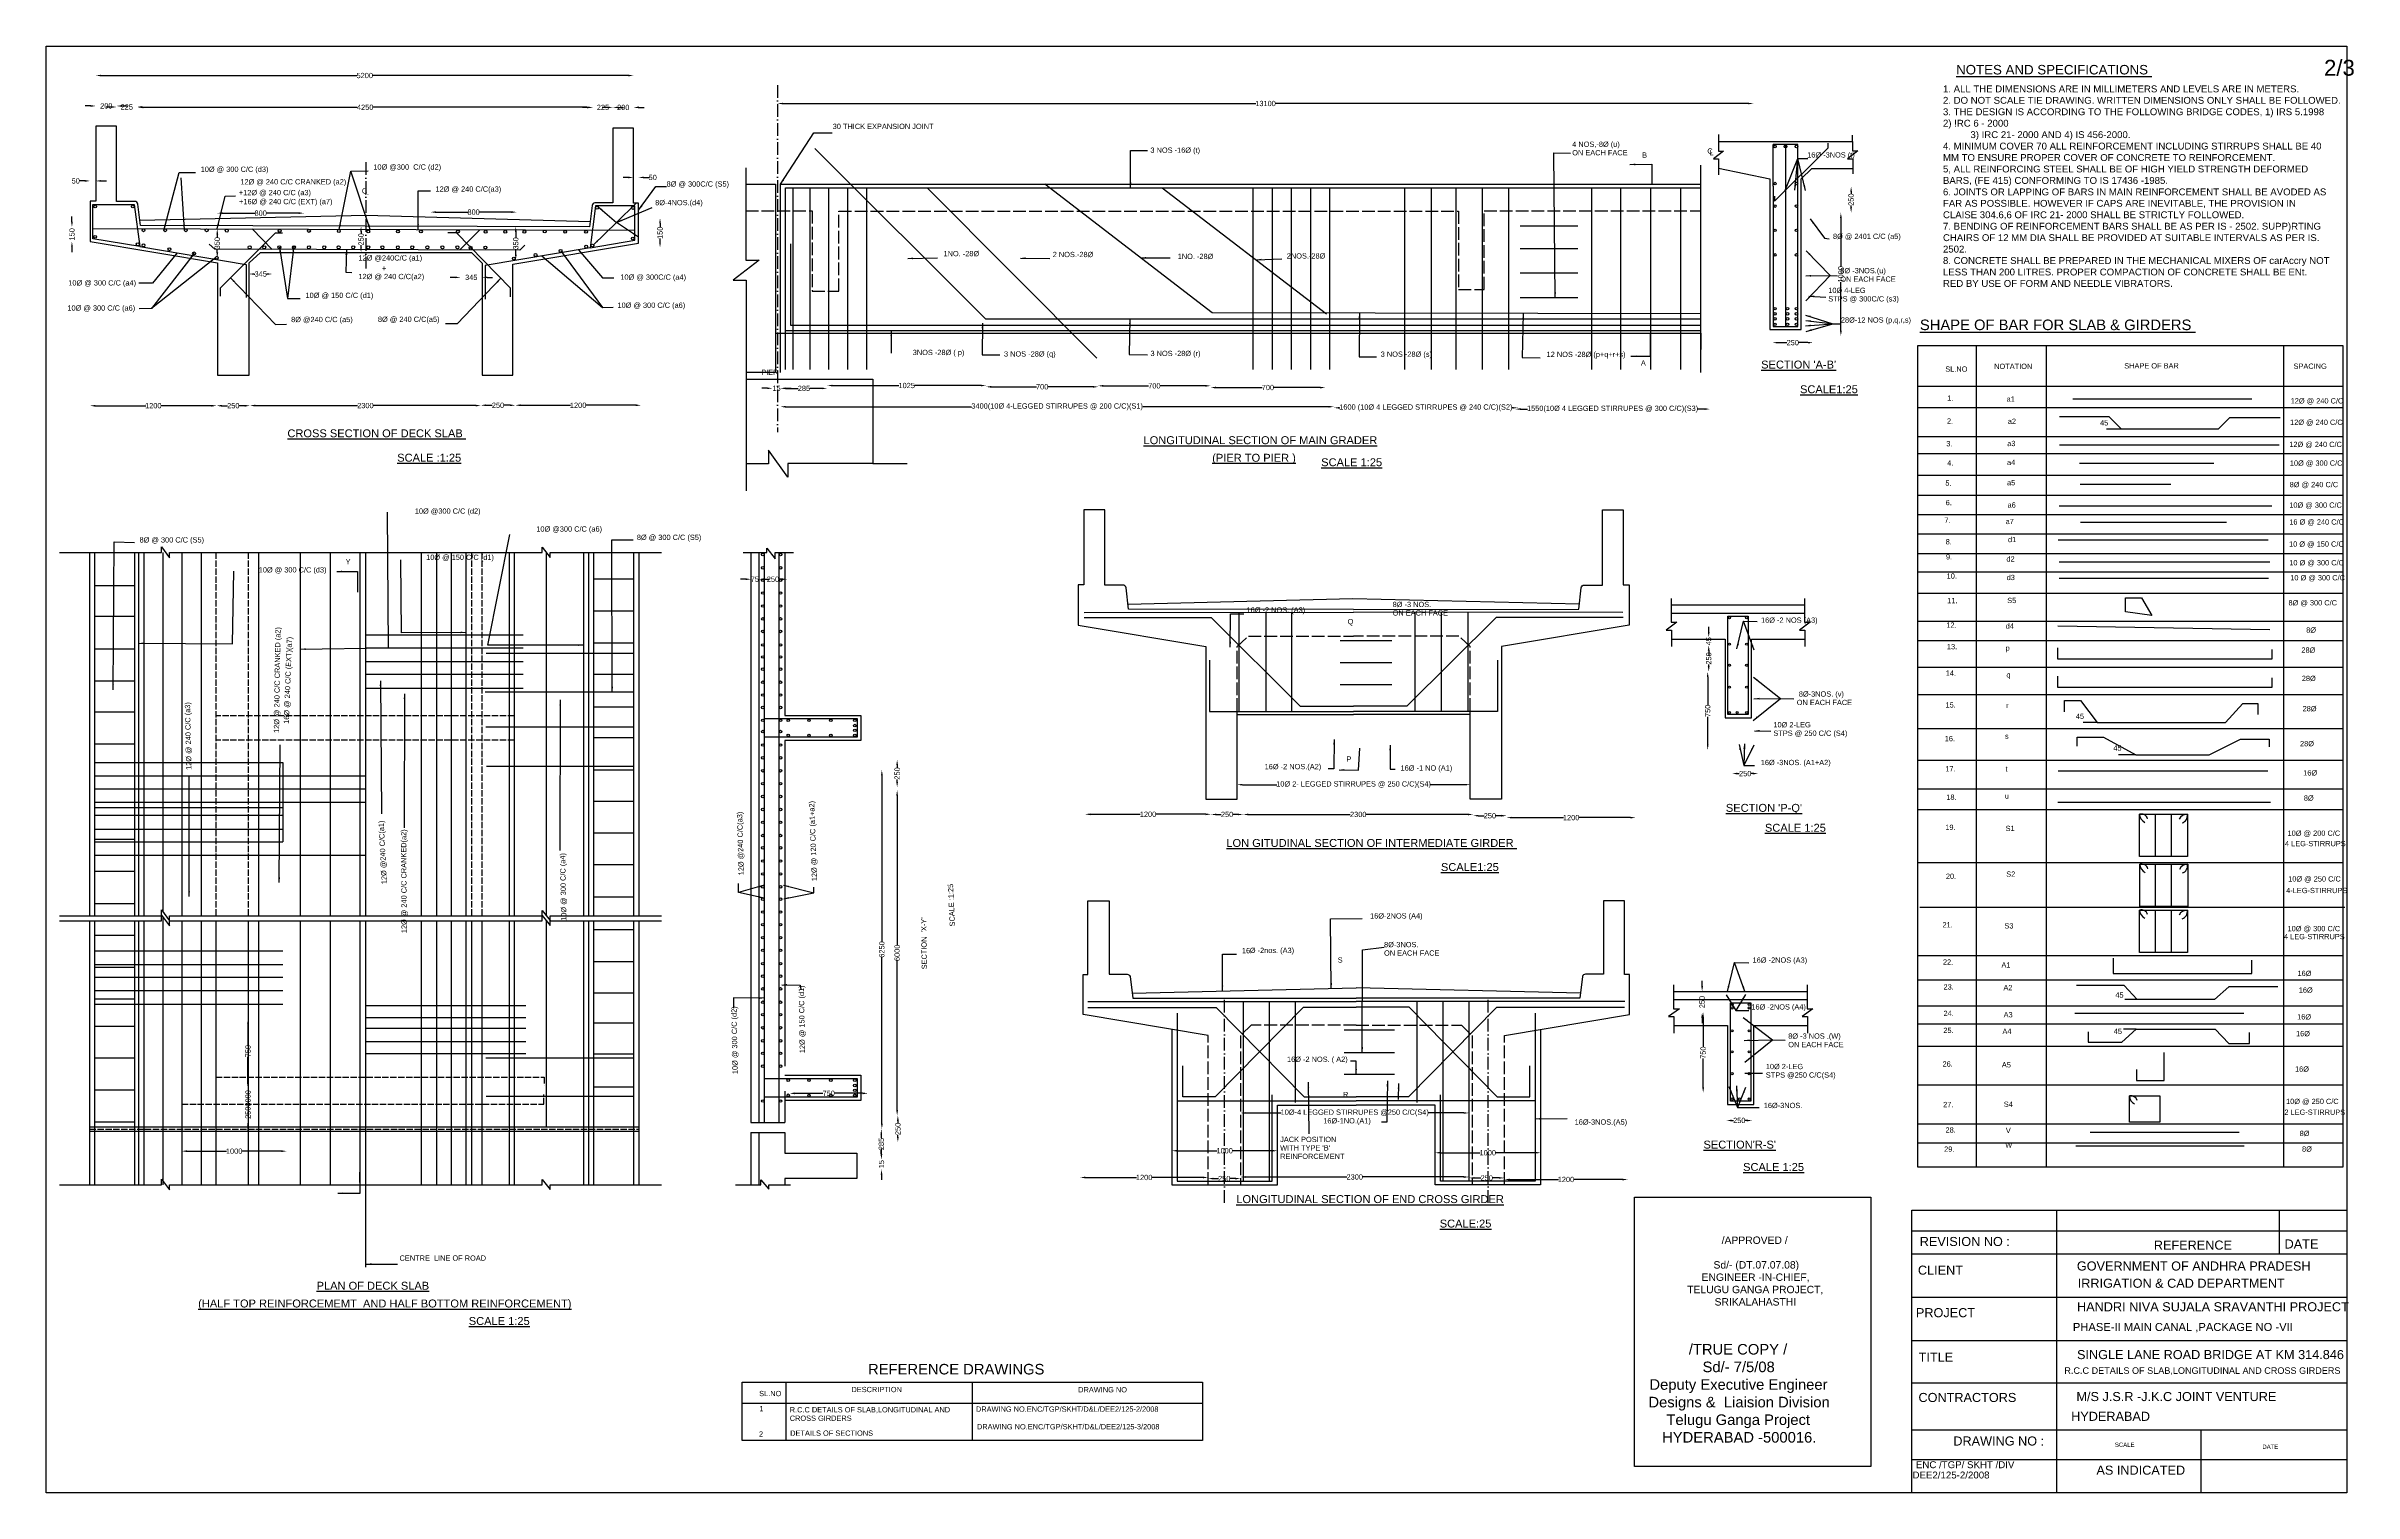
# Model space of a CAD drawing. Header units: millimetres. Extents: x -53221024 to -53199187, y 22125895 to 22139592.
import ezdxf

# ---------------------------------------------------------------- set-up
doc = ezdxf.new("R2010")
doc.units = ezdxf.units.MM
doc.header["$MEASUREMENT"] = 0
doc.linetypes.add('ACAD_ISO02W100', pattern=[15, 12, -3])
doc.linetypes.add('ACAD_ISO10W100', pattern=[18, 12, -3, 0, -3])
for name, color, linetype in [('DIMENSION', 7, 'Continuous'), ('DRAWING', 2, 'Continuous'), ('TEXT', 7, 'Continuous')]:
    doc.layers.add(name, color=color, linetype=linetype)
doc.styles.get("Standard").update_dxf_attribs({"font": 'arial.ttf', "height": 50})
doc.dimstyles.get("Standard").update_dxf_attribs({"dimtxt": 50, "dimasz": 50, "dimexe": 0.18, "dimexo": 0.0625, "dimgap": 0.09, "dimtad": 0, "dimdec": 0, "dimzin": 0, "dimdsep": 46, "dimtxsty": 'Standard', "dimcen": 0.09, "dimse1": 1, "dimse2": 1, "dimadec": 0, "dimazin": 0, "dimtfac": 1, "dimtdec": 0, "dimtofl": 0, "dimtmove": 0, "dimatfit": 3, "dimfxl": 1, "dimtolj": 1, "dimtzin": 0, "dimarcsym": 0})

# ---------------------------------------------------------------- blocks, each defined once
blk = doc.blocks.new('*D54')
at = {"layer": 'Defpoints', "color": 0, "transparency": 16777216}
for p in [(-53220554, 22139026), (-53220554, 22138834), (-53220357, 22138834)]:
    blk.add_point(p, dxfattribs=at)
at = {"layer": 'DIMENSION', "color": 0, "lineweight": -2, "transparency": 16777216}
for p, q in [((-53220604, 22139026), (-53220654, 22139026)), ((-53220307, 22139026), (-53220257, 22139026))]:
    blk.add_line(p, q, dxfattribs=at)
at = {"layer": 'DIMENSION', "color": 0, "transparency": 16777216}
for points in [[(-53220604, 22139034), (-53220604, 22139017), (-53220554, 22139026)], [(-53220307, 22139034), (-53220307, 22139017), (-53220357, 22139026)]]:
    blk.add_solid(points, dxfattribs=at)
at = {"layer": 'DIMENSION', "color": 0, "transparency": 16777216, "insert": (-53220455, 22139026), "char_height": 50, "attachment_point": 5}
blk.add_mtext('\\A1;200', dxfattribs=at)
blk = doc.blocks.new('*D55')
at = {"layer": 'Defpoints', "color": 0, "transparency": 16777216}
for p in [(-53220357, 22139016), (-53220357, 22138122), (-53220165, 22138115)]:
    blk.add_point(p, dxfattribs=at)
at = {"layer": 'DIMENSION', "color": 0, "lineweight": -2, "transparency": 16777216}
for p, q in [((-53220407, 22139016), (-53220457, 22139016)), ((-53220115, 22139016), (-53220065, 22139016))]:
    blk.add_line(p, q, dxfattribs=at)
at = {"layer": 'DIMENSION', "color": 0, "transparency": 16777216}
for points in [[(-53220407, 22139025), (-53220407, 22139008), (-53220357, 22139016)], [(-53220115, 22139025), (-53220115, 22139008), (-53220165, 22139016)]]:
    blk.add_solid(points, dxfattribs=at)
at = {"layer": 'DIMENSION', "color": 0, "transparency": 16777216, "insert": (-53220261, 22139016), "char_height": 50, "attachment_point": 5}
blk.add_mtext('\\A1;225', dxfattribs=at)
blk = doc.blocks.new('*D56')
at = {"layer": 'Defpoints', "color": 0, "transparency": 16777216}
for p in [(-53215856, 22139013), (-53220155, 22138095), (-53215856, 22138085)]:
    blk.add_point(p, dxfattribs=at)
at = {"layer": 'DIMENSION', "color": 0, "lineweight": -2, "transparency": 16777216}
for p, q in [((-53220105, 22139013), (-53218081, 22139013)), ((-53215906, 22139013), (-53217930, 22139013))]:
    blk.add_line(p, q, dxfattribs=at)
at = {"layer": 'DIMENSION', "color": 0, "transparency": 16777216}
for points in [[(-53220105, 22139021), (-53220105, 22139004), (-53220155, 22139013)], [(-53215906, 22139021), (-53215906, 22139004), (-53215856, 22139013)]]:
    blk.add_solid(points, dxfattribs=at)
at = {"layer": 'DIMENSION', "color": 0, "transparency": 16777216, "insert": (-53218005, 22139013), "char_height": 50, "attachment_point": 5}
blk.add_mtext('\\A1;4250', dxfattribs=at)
blk = doc.blocks.new('*D57')
at = {"layer": 'Defpoints', "color": 0, "transparency": 16777216}
for p in [(-53215661, 22139012), (-53215849, 22138101), (-53215661, 22138107)]:
    blk.add_point(p, dxfattribs=at)
at = {"layer": 'DIMENSION', "color": 0, "lineweight": -2, "transparency": 16777216}
for p, q in [((-53215899, 22139012), (-53215949, 22139012)), ((-53215611, 22139012), (-53215561, 22139012))]:
    blk.add_line(p, q, dxfattribs=at)
at = {"layer": 'DIMENSION', "color": 0, "transparency": 16777216}
for points in [[(-53215899, 22139021), (-53215899, 22139004), (-53215849, 22139012)], [(-53215611, 22139021), (-53215611, 22139004), (-53215661, 22139012)]]:
    blk.add_solid(points, dxfattribs=at)
at = {"layer": 'DIMENSION', "color": 0, "transparency": 16777216, "insert": (-53215755, 22139012), "char_height": 50, "attachment_point": 5}
blk.add_mtext('\\A1;225', dxfattribs=at)
blk = doc.blocks.new('*D58')
at = {"layer": 'Defpoints', "color": 0, "transparency": 16777216}
for p in [(-53215465, 22139012), (-53215661, 22138815), (-53215465, 22138815)]:
    blk.add_point(p, dxfattribs=at)
at = {"layer": 'DIMENSION', "color": 0, "lineweight": -2, "transparency": 16777216}
for p, q in [((-53215711, 22139012), (-53215761, 22139012)), ((-53215415, 22139012), (-53215365, 22139012))]:
    blk.add_line(p, q, dxfattribs=at)
at = {"layer": 'DIMENSION', "color": 0, "transparency": 16777216}
for points in [[(-53215711, 22139021), (-53215711, 22139004), (-53215661, 22139012)], [(-53215415, 22139021), (-53215415, 22139004), (-53215465, 22139012)]]:
    blk.add_solid(points, dxfattribs=at)
at = {"layer": 'DIMENSION', "color": 0, "transparency": 16777216, "insert": (-53215563, 22139012), "char_height": 50, "attachment_point": 5}
blk.add_mtext('\\A1;200', dxfattribs=at)
blk = doc.blocks.new('*D59')
at = {"layer": 'Defpoints', "color": 0, "transparency": 16777216}
for p in [(-53215419, 22138349), (-53215465, 22138107), (-53215419, 22138107)]:
    blk.add_point(p, dxfattribs=at)
at = {"layer": 'DIMENSION', "color": 0, "lineweight": -2, "transparency": 16777216}
for p, q in [((-53215515, 22138349), (-53215565, 22138349)), ((-53215369, 22138349), (-53215319, 22138349))]:
    blk.add_line(p, q, dxfattribs=at)
at = {"layer": 'DIMENSION', "color": 0, "transparency": 16777216}
for points in [[(-53215515, 22138357), (-53215515, 22138341), (-53215465, 22138349)], [(-53215369, 22138357), (-53215369, 22138341), (-53215419, 22138349)]]:
    blk.add_solid(points, dxfattribs=at)
at = {"layer": 'DIMENSION', "color": 0, "transparency": 16777216, "insert": (-53215284, 22138349), "char_height": 50, "attachment_point": 5}
blk.add_mtext('\\A1;50', dxfattribs=at)
blk = doc.blocks.new('*D60')
at = {"layer": 'Defpoints', "color": 0, "transparency": 16777216}
for p in [(-53215219, 22137965), (-53215219, 22137686), (-53215215, 22137686)]:
    blk.add_point(p, dxfattribs=at)
at = {"layer": 'DIMENSION', "color": 0, "lineweight": -2, "transparency": 16777216}
for p, q in [((-53215215, 22137915), (-53215215, 22137878)), ((-53215215, 22137736), (-53215215, 22137772))]:
    blk.add_line(p, q, dxfattribs=at)
at = {"layer": 'DIMENSION', "color": 0, "transparency": 16777216}
for points in [[(-53215223, 22137915), (-53215207, 22137915), (-53215215, 22137965)], [(-53215223, 22137736), (-53215207, 22137736), (-53215215, 22137686)]]:
    blk.add_solid(points, dxfattribs=at)
at = {"layer": 'DIMENSION', "color": 0, "transparency": 16777216, "insert": (-53215215, 22137825), "char_height": 50, "attachment_point": 5, "rotation": 90}
blk.add_mtext('\\A1;150', dxfattribs=at)
blk = doc.blocks.new('*D61')
at = {"layer": 'Defpoints', "color": 0, "transparency": 16777216}
for p in [(-53216596, 22137883), (-53216580, 22137883), (-53216597, 22137568)]:
    blk.add_point(p, dxfattribs=at)
at = {"layer": 'DIMENSION', "color": 0, "lineweight": -2, "transparency": 16777216}
for p, q in [((-53216580, 22137833), (-53216580, 22137781)), ((-53216580, 22137618), (-53216580, 22137670))]:
    blk.add_line(p, q, dxfattribs=at)
at = {"layer": 'DIMENSION', "color": 0, "transparency": 16777216}
for points in [[(-53216588, 22137833), (-53216571, 22137833), (-53216580, 22137883)], [(-53216588, 22137618), (-53216571, 22137618), (-53216580, 22137568)]]:
    blk.add_solid(points, dxfattribs=at)
at = {"layer": 'DIMENSION', "color": 0, "transparency": 16777216, "insert": (-53216580, 22137725), "char_height": 50, "attachment_point": 5, "rotation": 90}
blk.add_mtext('\\A1;350', dxfattribs=at)
blk = doc.blocks.new('*D62')
at = {"layer": 'Defpoints', "color": 0, "transparency": 16777216}
for p in [(-53217102, 22137467), (-53217102, 22137403), (-53216899, 22137467)]:
    blk.add_point(p, dxfattribs=at)
at = {"layer": 'DIMENSION', "color": 0, "lineweight": -2, "transparency": 16777216}
for p, q in [((-53217152, 22137403), (-53217202, 22137403)), ((-53216849, 22137403), (-53216799, 22137403))]:
    blk.add_line(p, q, dxfattribs=at)
at = {"layer": 'DIMENSION', "color": 0, "transparency": 16777216}
for points in [[(-53217152, 22137411), (-53217152, 22137395), (-53217102, 22137403)], [(-53216849, 22137411), (-53216849, 22137395), (-53216899, 22137403)]]:
    blk.add_solid(points, dxfattribs=at)
at = {"layer": 'DIMENSION', "color": 0, "transparency": 16777216, "insert": (-53217001, 22137403), "char_height": 50, "attachment_point": 5}
blk.add_mtext('\\A1;345', dxfattribs=at)
blk = doc.blocks.new('*D63')
at = {"layer": 'Defpoints', "color": 0, "transparency": 16777216}
for p in [(-53217386, 22138029), (-53217386, 22138021), (-53216571, 22138029)]:
    blk.add_point(p, dxfattribs=at)
at = {"layer": 'DIMENSION', "color": 0, "lineweight": -2, "transparency": 16777216}
for p, q in [((-53217336, 22138021), (-53217034, 22138021)), ((-53216621, 22138021), (-53216923, 22138021))]:
    blk.add_line(p, q, dxfattribs=at)
at = {"layer": 'DIMENSION', "color": 0, "transparency": 16777216}
for points in [[(-53217336, 22138029), (-53217336, 22138013), (-53217386, 22138021)], [(-53216621, 22138029), (-53216621, 22138013), (-53216571, 22138021)]]:
    blk.add_solid(points, dxfattribs=at)
at = {"layer": 'DIMENSION', "color": 0, "transparency": 16777216, "insert": (-53216979, 22138021), "char_height": 50, "attachment_point": 5}
blk.add_mtext('\\A1;800', dxfattribs=at)
blk = doc.blocks.new('*D64')
at = {"layer": 'Defpoints', "color": 0, "transparency": 16777216}
for p in [(-53218044, 22137887), (-53218044, 22137887), (-53218045, 22137639)]:
    blk.add_point(p, dxfattribs=at)
at = {"layer": 'DIMENSION', "color": 0, "lineweight": -2, "transparency": 16777216}
for p, q in [((-53218044, 22137837), (-53218044, 22137819)), ((-53218044, 22137689), (-53218044, 22137708))]:
    blk.add_line(p, q, dxfattribs=at)
at = {"layer": 'DIMENSION', "color": 0, "transparency": 16777216}
for points in [[(-53218052, 22137837), (-53218036, 22137837), (-53218044, 22137887)], [(-53218052, 22137689), (-53218036, 22137689), (-53218044, 22137639)]]:
    blk.add_solid(points, dxfattribs=at)
at = {"layer": 'DIMENSION', "color": 0, "transparency": 16777216, "insert": (-53218044, 22137763), "char_height": 50, "attachment_point": 5, "rotation": 90}
blk.add_mtext('\\A1;250', dxfattribs=at)
blk = doc.blocks.new('*D65')
at = {"layer": 'Defpoints', "color": 0, "transparency": 16777216}
for p in [(-53219104, 22137461), (-53218884, 22137461), (-53218884, 22137435)]:
    blk.add_point(p, dxfattribs=at)
at = {"layer": 'DIMENSION', "color": 0, "lineweight": -2, "transparency": 16777216}
for p, q in [((-53219054, 22137435), (-53219049, 22137435)), ((-53218934, 22137435), (-53218938, 22137435))]:
    blk.add_line(p, q, dxfattribs=at)
at = {"layer": 'DIMENSION', "color": 0, "transparency": 16777216}
for points in [[(-53219054, 22137443), (-53219054, 22137427), (-53219104, 22137435)], [(-53218934, 22137443), (-53218934, 22137427), (-53218884, 22137435)]]:
    blk.add_solid(points, dxfattribs=at)
at = {"layer": 'DIMENSION', "color": 0, "transparency": 16777216, "insert": (-53218994, 22137435), "char_height": 50, "attachment_point": 5}
blk.add_mtext('\\A1;345', dxfattribs=at)
blk = doc.blocks.new('*D66')
at = {"layer": 'Defpoints', "color": 0, "transparency": 16777216}
for p in [(-53219408, 22137862), (-53219405, 22137862), (-53219408, 22137589)]:
    blk.add_point(p, dxfattribs=at)
at = {"layer": 'DIMENSION', "color": 0, "lineweight": -2, "transparency": 16777216}
for p, q in [((-53219405, 22137812), (-53219405, 22137781)), ((-53219405, 22137639), (-53219405, 22137671))]:
    blk.add_line(p, q, dxfattribs=at)
at = {"layer": 'DIMENSION', "color": 0, "transparency": 16777216}
for points in [[(-53219413, 22137812), (-53219396, 22137812), (-53219405, 22137862)], [(-53219413, 22137639), (-53219396, 22137639), (-53219405, 22137589)]]:
    blk.add_solid(points, dxfattribs=at)
at = {"layer": 'DIMENSION', "color": 0, "transparency": 16777216, "insert": (-53219405, 22137726), "char_height": 50, "attachment_point": 5, "rotation": 90}
blk.add_mtext('\\A1;350', dxfattribs=at)
blk = doc.blocks.new('*D67')
at = {"layer": 'Defpoints', "color": 0, "transparency": 16777216}
for p in [(-53219403, 22138018), (-53219403, 22138011), (-53218585, 22138018)]:
    blk.add_point(p, dxfattribs=at)
at = {"layer": 'DIMENSION', "color": 0, "lineweight": -2, "transparency": 16777216}
for p, q in [((-53219353, 22138011), (-53219049, 22138011)), ((-53218635, 22138011), (-53218939, 22138011))]:
    blk.add_line(p, q, dxfattribs=at)
at = {"layer": 'DIMENSION', "color": 0, "transparency": 16777216}
for points in [[(-53219353, 22138020), (-53219353, 22138003), (-53219403, 22138011)], [(-53218635, 22138020), (-53218635, 22138003), (-53218585, 22138011)]]:
    blk.add_solid(points, dxfattribs=at)
at = {"layer": 'DIMENSION', "color": 0, "transparency": 16777216, "insert": (-53218994, 22138011), "char_height": 50, "attachment_point": 5}
blk.add_mtext('\\A1;800', dxfattribs=at)
blk = doc.blocks.new('*D68')
at = {"layer": 'Defpoints', "color": 0, "transparency": 16777216}
for p in [(-53220780, 22137879), (-53220608, 22137879), (-53220608, 22137743)]:
    blk.add_point(p, dxfattribs=at)
at = {"layer": 'DIMENSION', "color": 0, "lineweight": -2, "transparency": 16777216}
for p, q in [((-53220780, 22137929), (-53220780, 22137979)), ((-53220780, 22137693), (-53220780, 22137643))]:
    blk.add_line(p, q, dxfattribs=at)
at = {"layer": 'DIMENSION', "color": 0, "transparency": 16777216}
for points in [[(-53220788, 22137929), (-53220772, 22137929), (-53220780, 22137879)], [(-53220788, 22137693), (-53220772, 22137693), (-53220780, 22137743)]]:
    blk.add_solid(points, dxfattribs=at)
at = {"layer": 'DIMENSION', "color": 0, "transparency": 16777216, "insert": (-53220780, 22137811), "char_height": 50, "attachment_point": 5, "rotation": 90}
blk.add_mtext('\\A1;150', dxfattribs=at)
blk = doc.blocks.new('*D69')
at = {"layer": 'Defpoints', "color": 0, "transparency": 16777216}
for p in [(-53220608, 22138316), (-53220608, 22138124), (-53220554, 22138124)]:
    blk.add_point(p, dxfattribs=at)
at = {"layer": 'DIMENSION', "color": 0, "lineweight": -2, "transparency": 16777216}
for p, q in [((-53220658, 22138316), (-53220708, 22138316)), ((-53220504, 22138316), (-53220454, 22138316))]:
    blk.add_line(p, q, dxfattribs=at)
at = {"layer": 'DIMENSION', "color": 0, "transparency": 16777216}
for points in [[(-53220658, 22138325), (-53220658, 22138308), (-53220608, 22138316)], [(-53220504, 22138325), (-53220504, 22138308), (-53220554, 22138316)]]:
    blk.add_solid(points, dxfattribs=at)
at = {"layer": 'DIMENSION', "color": 0, "transparency": 16777216, "insert": (-53220744, 22138316), "char_height": 50, "attachment_point": 5}
blk.add_mtext('\\A1;50', dxfattribs=at)
blk = doc.blocks.new('*D70')
at = {"layer": 'Defpoints', "color": 0, "transparency": 16777216}
for p in [(-53215465, 22139314), (-53220554, 22138834), (-53215465, 22138834)]:
    blk.add_point(p, dxfattribs=at)
at = {"layer": 'DIMENSION', "color": 0, "lineweight": -2, "transparency": 16777216}
for p, q in [((-53220504, 22139314), (-53218084, 22139314)), ((-53215515, 22139314), (-53217935, 22139314))]:
    blk.add_line(p, q, dxfattribs=at)
at = {"layer": 'DIMENSION', "color": 0, "transparency": 16777216}
for points in [[(-53220504, 22139322), (-53220504, 22139306), (-53220554, 22139314)], [(-53215515, 22139322), (-53215515, 22139306), (-53215465, 22139314)]]:
    blk.add_solid(points, dxfattribs=at)
at = {"layer": 'DIMENSION', "color": 0, "transparency": 16777216, "insert": (-53218009, 22139314), "char_height": 50, "attachment_point": 5}
blk.add_mtext('\\A1;5200', dxfattribs=at)
blk = doc.blocks.new('*D71')
at = {"layer": 'Defpoints', "color": 0, "transparency": 16777216}
for p in [(-53216585, 22136186), (-53215395, 22136192), (-53215395, 22136186)]:
    blk.add_point(p, dxfattribs=at)
at = {"layer": 'DIMENSION', "color": 0, "lineweight": -2, "transparency": 16777216}
for p, q in [((-53216535, 22136192), (-53216062, 22136192)), ((-53215445, 22136192), (-53215918, 22136192))]:
    blk.add_line(p, q, dxfattribs=at)
at = {"layer": 'DIMENSION', "color": 0, "transparency": 16777216}
for points in [[(-53216535, 22136201), (-53216535, 22136184), (-53216585, 22136192)], [(-53215445, 22136201), (-53215445, 22136184), (-53215395, 22136192)]]:
    blk.add_solid(points, dxfattribs=at)
at = {"layer": 'DIMENSION', "color": 0, "transparency": 16777216, "insert": (-53215990, 22136192), "char_height": 50, "attachment_point": 5}
blk.add_mtext('\\A1;1200', dxfattribs=at)
blk = doc.blocks.new('*D72')
at = {"layer": 'Defpoints', "color": 0, "transparency": 16777216}
for p in [(-53216911, 22136192), (-53216911, 22136186), (-53216585, 22136186)]:
    blk.add_point(p, dxfattribs=at)
at = {"layer": 'DIMENSION', "color": 0, "lineweight": -2, "transparency": 16777216}
for p, q in [((-53216861, 22136192), (-53216803, 22136192)), ((-53216635, 22136192), (-53216692, 22136192))]:
    blk.add_line(p, q, dxfattribs=at)
at = {"layer": 'DIMENSION', "color": 0, "transparency": 16777216}
for points in [[(-53216861, 22136201), (-53216861, 22136184), (-53216911, 22136192)], [(-53216635, 22136201), (-53216635, 22136184), (-53216585, 22136192)]]:
    blk.add_solid(points, dxfattribs=at)
at = {"layer": 'DIMENSION', "color": 0, "transparency": 16777216, "insert": (-53216748, 22136192), "char_height": 50, "attachment_point": 5}
blk.add_mtext('\\A1;250', dxfattribs=at)
blk = doc.blocks.new('*D73')
at = {"layer": 'Defpoints', "color": 0, "transparency": 16777216}
for p in [(-53219095, 22136189), (-53219095, 22136186), (-53216911, 22136186)]:
    blk.add_point(p, dxfattribs=at)
at = {"layer": 'DIMENSION', "color": 0, "lineweight": -2, "transparency": 16777216}
for p, q in [((-53219045, 22136189), (-53218078, 22136189)), ((-53216961, 22136189), (-53217928, 22136189))]:
    blk.add_line(p, q, dxfattribs=at)
at = {"layer": 'DIMENSION', "color": 0, "transparency": 16777216}
for points in [[(-53219045, 22136198), (-53219045, 22136181), (-53219095, 22136189)], [(-53216961, 22136198), (-53216961, 22136181), (-53216911, 22136189)]]:
    blk.add_solid(points, dxfattribs=at)
at = {"layer": 'DIMENSION', "color": 0, "transparency": 16777216, "insert": (-53218003, 22136189), "char_height": 50, "attachment_point": 5}
blk.add_mtext('\\A1;2300', dxfattribs=at)
blk = doc.blocks.new('*D74')
at = {"layer": 'Defpoints', "color": 0, "transparency": 16777216}
for p in [(-53219411, 22136189), (-53219411, 22136188), (-53219095, 22136189)]:
    blk.add_point(p, dxfattribs=at)
at = {"layer": 'DIMENSION', "color": 0, "lineweight": -2, "transparency": 16777216}
for p, q in [((-53219361, 22136188), (-53219309, 22136188)), ((-53219145, 22136188), (-53219197, 22136188))]:
    blk.add_line(p, q, dxfattribs=at)
at = {"layer": 'DIMENSION', "color": 0, "transparency": 16777216}
for points in [[(-53219361, 22136196), (-53219361, 22136179), (-53219411, 22136188)], [(-53219145, 22136196), (-53219145, 22136179), (-53219095, 22136188)]]:
    blk.add_solid(points, dxfattribs=at)
at = {"layer": 'DIMENSION', "color": 0, "transparency": 16777216, "insert": (-53219253, 22136188), "char_height": 50, "attachment_point": 5}
blk.add_mtext('\\A1;250', dxfattribs=at)
blk = doc.blocks.new('*D75')
at = {"layer": 'Defpoints', "color": 0, "transparency": 16777216}
for p in [(-53220608, 22136188), (-53220608, 22136188), (-53219411, 22136188)]:
    blk.add_point(p, dxfattribs=at)
at = {"layer": 'DIMENSION', "color": 0, "lineweight": -2, "transparency": 16777216}
for p, q in [((-53220558, 22136188), (-53220082, 22136188)), ((-53219461, 22136188), (-53219938, 22136188))]:
    blk.add_line(p, q, dxfattribs=at)
at = {"layer": 'DIMENSION', "color": 0, "transparency": 16777216}
for points in [[(-53220558, 22136196), (-53220558, 22136179), (-53220608, 22136188)], [(-53219461, 22136196), (-53219461, 22136179), (-53219411, 22136188)]]:
    blk.add_solid(points, dxfattribs=at)
at = {"layer": 'DIMENSION', "color": 0, "transparency": 16777216, "insert": (-53220010, 22136188), "char_height": 50, "attachment_point": 5}
blk.add_mtext('\\A1;1200', dxfattribs=at)
blk = doc.blocks.new('*D76')
at = {"layer": 'Defpoints', "color": 0, "transparency": 16777216}
for p in [(-53214103, 22139041), (-53204868, 22139049), (-53204868, 22139041)]:
    blk.add_point(p, dxfattribs=at)
at = {"layer": 'DIMENSION', "color": 0, "lineweight": -2, "transparency": 16777216}
for p, q in [((-53214053, 22139049), (-53209577, 22139049)), ((-53204918, 22139049), (-53209393, 22139049))]:
    blk.add_line(p, q, dxfattribs=at)
at = {"layer": 'DIMENSION', "color": 0, "transparency": 16777216}
for points in [[(-53214053, 22139057), (-53214053, 22139041), (-53214103, 22139049)], [(-53204918, 22139057), (-53204918, 22139041), (-53204868, 22139049)]]:
    blk.add_solid(points, dxfattribs=at)
at = {"layer": 'DIMENSION', "color": 0, "transparency": 16777216, "insert": (-53209485, 22139049), "char_height": 50, "attachment_point": 5}
blk.add_mtext('\\A1;13100', dxfattribs=at)
blk = doc.blocks.new('*D77')
at = {"layer": 'Defpoints', "color": 0, "transparency": 16777216}
for p in [(-53203944, 22138263), (-53203934, 22138263), (-53203934, 22138015)]:
    blk.add_point(p, dxfattribs=at)
at = {"layer": 'DIMENSION', "color": 0, "lineweight": -2, "transparency": 16777216}
for p, q in [((-53203944, 22138213), (-53203944, 22138194)), ((-53203944, 22138065), (-53203944, 22138083))]:
    blk.add_line(p, q, dxfattribs=at)
at = {"layer": 'DIMENSION', "color": 0, "transparency": 16777216}
for points in [[(-53203952, 22138213), (-53203936, 22138213), (-53203944, 22138263)], [(-53203952, 22138065), (-53203936, 22138065), (-53203944, 22138015)]]:
    blk.add_solid(points, dxfattribs=at)
at = {"layer": 'DIMENSION', "color": 0, "transparency": 16777216, "insert": (-53203944, 22138139), "char_height": 50, "attachment_point": 5, "rotation": 90}
blk.add_mtext('\\A1;250', dxfattribs=at)
blk = doc.blocks.new('*D78')
at = {"layer": 'Defpoints', "color": 0, "transparency": 16777216}
for p in [(-53203944, 22138015), (-53204041, 22136849), (-53203944, 22136849)]:
    blk.add_point(p, dxfattribs=at)
at = {"layer": 'DIMENSION', "color": 0, "lineweight": -2, "transparency": 16777216}
for p, q in [((-53204041, 22137965), (-53204041, 22137504)), ((-53204041, 22136899), (-53204041, 22137359))]:
    blk.add_line(p, q, dxfattribs=at)
at = {"layer": 'DIMENSION', "color": 0, "transparency": 16777216}
for points in [[(-53204049, 22137965), (-53204032, 22137965), (-53204041, 22138015)], [(-53204049, 22136899), (-53204032, 22136899), (-53204041, 22136849)]]:
    blk.add_solid(points, dxfattribs=at)
at = {"layer": 'DIMENSION', "color": 0, "transparency": 16777216, "insert": (-53204041, 22137432), "char_height": 50, "attachment_point": 5, "rotation": 90}
blk.add_mtext('\\A1;1000', dxfattribs=at)
blk = doc.blocks.new('*D79')
at = {"layer": 'Defpoints', "color": 0, "transparency": 16777216}
for p in [(-53204688, 22136785), (-53204688, 22136767), (-53204303, 22136767)]:
    blk.add_point(p, dxfattribs=at)
at = {"layer": 'DIMENSION', "color": 0, "lineweight": -2, "transparency": 16777216}
for p, q in [((-53204638, 22136785), (-53204551, 22136785)), ((-53204353, 22136785), (-53204440, 22136785))]:
    blk.add_line(p, q, dxfattribs=at)
at = {"layer": 'DIMENSION', "color": 0, "transparency": 16777216}
for points in [[(-53204638, 22136793), (-53204638, 22136777), (-53204688, 22136785)], [(-53204353, 22136793), (-53204353, 22136777), (-53204303, 22136785)]]:
    blk.add_solid(points, dxfattribs=at)
at = {"layer": 'DIMENSION', "color": 0, "transparency": 16777216, "insert": (-53204496, 22136785), "char_height": 50, "attachment_point": 5}
blk.add_mtext('\\A1;250', dxfattribs=at)
blk = doc.blocks.new('*D80')
at = {"layer": 'Defpoints', "color": 0, "transparency": 16777216}
for p in [(-53214150, 22136353), (-53214150, 22136353), (-53214074, 22136353)]:
    blk.add_point(p, dxfattribs=at)
at = {"layer": 'DIMENSION', "color": 0, "lineweight": -2, "transparency": 16777216}
for p, q in [((-53214200, 22136353), (-53214250, 22136353)), ((-53214024, 22136353), (-53213974, 22136353))]:
    blk.add_line(p, q, dxfattribs=at)
at = {"layer": 'DIMENSION', "color": 0, "transparency": 16777216}
for points in [[(-53214200, 22136361), (-53214200, 22136345), (-53214150, 22136353)], [(-53214024, 22136361), (-53214024, 22136345), (-53214074, 22136353)]]:
    blk.add_solid(points, dxfattribs=at)
at = {"layer": 'DIMENSION', "color": 0, "transparency": 16777216, "insert": (-53214112, 22136353), "char_height": 50, "attachment_point": 5}
blk.add_mtext('\\A1;15', dxfattribs=at)
blk = doc.blocks.new('*D81')
at = {"layer": 'Defpoints', "color": 0, "transparency": 16777216}
for p in [(-53214074, 22136353), (-53213633, 22136353), (-53213633, 22136352)]:
    blk.add_point(p, dxfattribs=at)
at = {"layer": 'DIMENSION', "color": 0, "lineweight": -2, "transparency": 16777216}
for p, q in [((-53214024, 22136352), (-53213909, 22136352)), ((-53213683, 22136352), (-53213798, 22136352))]:
    blk.add_line(p, q, dxfattribs=at)
at = {"layer": 'DIMENSION', "color": 0, "transparency": 16777216}
for points in [[(-53214024, 22136360), (-53214024, 22136344), (-53214074, 22136352)], [(-53213683, 22136360), (-53213683, 22136344), (-53213633, 22136352)]]:
    blk.add_solid(points, dxfattribs=at)
at = {"layer": 'DIMENSION', "color": 0, "transparency": 16777216, "insert": (-53213853, 22136352), "char_height": 50, "attachment_point": 5}
blk.add_mtext('\\A1;285', dxfattribs=at)
blk = doc.blocks.new('*D82')
at = {"layer": 'Defpoints', "color": 0, "transparency": 16777216}
for p in [(-53213633, 22136353), (-53212129, 22136379), (-53212129, 22136353)]:
    blk.add_point(p, dxfattribs=at)
at = {"layer": 'DIMENSION', "color": 0, "lineweight": -2, "transparency": 16777216}
for p, q in [((-53213583, 22136379), (-53212954, 22136379)), ((-53212179, 22136379), (-53212808, 22136379))]:
    blk.add_line(p, q, dxfattribs=at)
at = {"layer": 'DIMENSION', "color": 0, "transparency": 16777216}
for points in [[(-53213583, 22136387), (-53213583, 22136371), (-53213633, 22136379)], [(-53212179, 22136387), (-53212179, 22136371), (-53212129, 22136379)]]:
    blk.add_solid(points, dxfattribs=at)
at = {"layer": 'DIMENSION', "color": 0, "transparency": 16777216, "insert": (-53212881, 22136379), "char_height": 50, "attachment_point": 5}
blk.add_mtext('\\A1;1025', dxfattribs=at)
blk = doc.blocks.new('*D83')
at = {"layer": 'Defpoints', "color": 0, "transparency": 16777216}
for p in [(-53212129, 22136379), (-53211069, 22136379), (-53211069, 22136367)]:
    blk.add_point(p, dxfattribs=at)
at = {"layer": 'DIMENSION', "color": 0, "lineweight": -2, "transparency": 16777216}
for p, q in [((-53212079, 22136367), (-53211654, 22136367)), ((-53211119, 22136367), (-53211544, 22136367))]:
    blk.add_line(p, q, dxfattribs=at)
at = {"layer": 'DIMENSION', "color": 0, "transparency": 16777216}
for points in [[(-53212079, 22136375), (-53212079, 22136358), (-53212129, 22136367)], [(-53211119, 22136375), (-53211119, 22136358), (-53211069, 22136367)]]:
    blk.add_solid(points, dxfattribs=at)
at = {"layer": 'DIMENSION', "color": 0, "transparency": 16777216, "insert": (-53211599, 22136367), "char_height": 50, "attachment_point": 5}
blk.add_mtext('\\A1;700', dxfattribs=at)
blk = doc.blocks.new('*D84')
at = {"layer": 'Defpoints', "color": 0, "transparency": 16777216}
for p in [(-53211069, 22136367), (-53210005, 22136376), (-53210005, 22136367)]:
    blk.add_point(p, dxfattribs=at)
at = {"layer": 'DIMENSION', "color": 0, "lineweight": -2, "transparency": 16777216}
for p, q in [((-53211019, 22136376), (-53210592, 22136376)), ((-53210055, 22136376), (-53210482, 22136376))]:
    blk.add_line(p, q, dxfattribs=at)
at = {"layer": 'DIMENSION', "color": 0, "transparency": 16777216}
for points in [[(-53211019, 22136385), (-53211019, 22136368), (-53211069, 22136376)], [(-53210055, 22136385), (-53210055, 22136368), (-53210005, 22136376)]]:
    blk.add_solid(points, dxfattribs=at)
at = {"layer": 'DIMENSION', "color": 0, "transparency": 16777216, "insert": (-53210537, 22136376), "char_height": 50, "attachment_point": 5}
blk.add_mtext('\\A1;700', dxfattribs=at)
blk = doc.blocks.new('*D85')
at = {"layer": 'Defpoints', "color": 0, "transparency": 16777216}
for p in [(-53210005, 22136376), (-53208920, 22136376), (-53208920, 22136360)]:
    blk.add_point(p, dxfattribs=at)
at = {"layer": 'DIMENSION', "color": 0, "lineweight": -2, "transparency": 16777216}
for p, q in [((-53209955, 22136360), (-53209518, 22136360)), ((-53208970, 22136360), (-53209408, 22136360))]:
    blk.add_line(p, q, dxfattribs=at)
at = {"layer": 'DIMENSION', "color": 0, "transparency": 16777216}
for points in [[(-53209955, 22136368), (-53209955, 22136351), (-53210005, 22136360)], [(-53208970, 22136368), (-53208970, 22136351), (-53208920, 22136360)]]:
    blk.add_solid(points, dxfattribs=at)
at = {"layer": 'DIMENSION', "color": 0, "transparency": 16777216, "insert": (-53209463, 22136360), "char_height": 50, "attachment_point": 5}
blk.add_mtext('\\A1;700', dxfattribs=at)
blk = doc.blocks.new('*D86')
at = {"layer": 'Defpoints', "color": 0, "transparency": 16777216}
for p in [(-53207122, 22136156), (-53207122, 22136138), (-53205280, 22136138)]:
    blk.add_point(p, dxfattribs=at)
at = {"layer": 'DIMENSION', "color": 0, "lineweight": -2, "transparency": 16777216}
for p, q in [((-53207072, 22136156), (-53207006, 22136156)), ((-53205330, 22136156), (-53205396, 22136156))]:
    blk.add_line(p, q, dxfattribs=at)
at = {"layer": 'DIMENSION', "color": 0, "transparency": 16777216}
for points in [[(-53207072, 22136165), (-53207072, 22136148), (-53207122, 22136156)], [(-53205330, 22136165), (-53205330, 22136148), (-53205280, 22136156)]]:
    blk.add_solid(points, dxfattribs=at)
at = {"layer": 'DIMENSION', "color": 0, "transparency": 16777216, "insert": (-53206201, 22136156), "char_height": 50, "attachment_point": 5}
blk.add_mtext('\\A1;1550(10Ø 4 LEGGED STIRRUPES @ 300 C/C)(S3)', dxfattribs=at)
blk = doc.blocks.new('*D87')
at = {"layer": 'Defpoints', "color": 0, "transparency": 16777216}
for p in [(-53208838, 22136168), (-53208838, 22136160), (-53207097, 22136160)]:
    blk.add_point(p, dxfattribs=at)
at = {"layer": 'DIMENSION', "color": 0, "lineweight": -2, "transparency": 16777216}
for p, q in [((-53208788, 22136168), (-53208782, 22136168)), ((-53207147, 22136168), (-53207153, 22136168))]:
    blk.add_line(p, q, dxfattribs=at)
at = {"layer": 'DIMENSION', "color": 0, "transparency": 16777216}
for points in [[(-53208788, 22136176), (-53208788, 22136160), (-53208838, 22136168)], [(-53207147, 22136176), (-53207147, 22136160), (-53207097, 22136168)]]:
    blk.add_solid(points, dxfattribs=at)
at = {"layer": 'DIMENSION', "color": 0, "transparency": 16777216, "insert": (-53207968, 22136168), "char_height": 50, "attachment_point": 5}
blk.add_mtext('\\A1;1600 (10Ø 4 LEGGED STIRRUPES @ 240 C/C)(S2)', dxfattribs=at)
blk = doc.blocks.new('*D88')
at = {"layer": 'Defpoints', "color": 0, "transparency": 16777216}
for p in [(-53214075, 22136178), (-53214075, 22136168), (-53208838, 22136168)]:
    blk.add_point(p, dxfattribs=at)
at = {"layer": 'DIMENSION', "color": 0, "lineweight": -2, "transparency": 16777216}
for p, q in [((-53214025, 22136178), (-53212266, 22136178)), ((-53208888, 22136178), (-53210647, 22136178))]:
    blk.add_line(p, q, dxfattribs=at)
at = {"layer": 'DIMENSION', "color": 0, "transparency": 16777216}
for points in [[(-53214025, 22136187), (-53214025, 22136170), (-53214075, 22136178)], [(-53208888, 22136187), (-53208888, 22136170), (-53208838, 22136178)]]:
    blk.add_solid(points, dxfattribs=at)
at = {"layer": 'DIMENSION', "color": 0, "transparency": 16777216, "insert": (-53211457, 22136178), "char_height": 50, "attachment_point": 5}
blk.add_mtext('\\A1;3400(10Ø 4-LEGGED STIRRUPES @ 200 C/C)(S1)', dxfattribs=at)
blk = doc.blocks.new('*D89')
at = {"layer": 'Defpoints', "color": 0, "transparency": 16777216}
for p in [(-53205291, 22133996), (-53205288, 22133996), (-53205288, 22133919)]:
    blk.add_point(p, dxfattribs=at)
at = {"layer": 'DIMENSION', "color": 0, "lineweight": -2, "transparency": 16777216}
for p, q in [((-53205291, 22134046), (-53205291, 22134096)), ((-53205291, 22133869), (-53205291, 22133819))]:
    blk.add_line(p, q, dxfattribs=at)
at = {"layer": 'DIMENSION', "color": 0, "transparency": 16777216}
for points in [[(-53205300, 22134046), (-53205283, 22134046), (-53205291, 22133996)], [(-53205300, 22133869), (-53205283, 22133869), (-53205291, 22133919)]]:
    blk.add_solid(points, dxfattribs=at)
at = {"layer": 'DIMENSION', "color": 0, "transparency": 16777216, "insert": (-53205291, 22133958), "char_height": 50, "attachment_point": 5, "rotation": 90}
blk.add_mtext('\\A1;45', dxfattribs=at)
blk = doc.blocks.new('*D90')
at = {"layer": 'Defpoints', "color": 0, "transparency": 16777216}
for p in [(-53205291, 22133919), (-53205291, 22133670), (-53205291, 22133670)]:
    blk.add_point(p, dxfattribs=at)
at = {"layer": 'DIMENSION', "color": 0, "lineweight": -2, "transparency": 16777216}
for p, q in [((-53205291, 22133869), (-53205291, 22133850)), ((-53205291, 22133720), (-53205291, 22133739))]:
    blk.add_line(p, q, dxfattribs=at)
at = {"layer": 'DIMENSION', "color": 0, "transparency": 16777216}
for points in [[(-53205300, 22133869), (-53205283, 22133869), (-53205291, 22133919)], [(-53205300, 22133720), (-53205283, 22133720), (-53205291, 22133670)]]:
    blk.add_solid(points, dxfattribs=at)
at = {"layer": 'DIMENSION', "color": 0, "transparency": 16777216, "insert": (-53205291, 22133795), "char_height": 50, "attachment_point": 5, "rotation": 90}
blk.add_mtext('\\A1;250', dxfattribs=at)
blk = doc.blocks.new('*D91')
at = {"layer": 'Defpoints', "color": 0, "transparency": 16777216}
for p in [(-53205291, 22133670), (-53205301, 22132928), (-53205291, 22132928)]:
    blk.add_point(p, dxfattribs=at)
at = {"layer": 'DIMENSION', "color": 0, "lineweight": -2, "transparency": 16777216}
for p, q in [((-53205301, 22133620), (-53205301, 22133354)), ((-53205301, 22132978), (-53205301, 22133244))]:
    blk.add_line(p, q, dxfattribs=at)
at = {"layer": 'DIMENSION', "color": 0, "transparency": 16777216}
for points in [[(-53205309, 22133620), (-53205293, 22133620), (-53205301, 22133670)], [(-53205309, 22132978), (-53205293, 22132978), (-53205301, 22132928)]]:
    blk.add_solid(points, dxfattribs=at)
at = {"layer": 'DIMENSION', "color": 0, "transparency": 16777216, "insert": (-53205301, 22133299), "char_height": 50, "attachment_point": 5, "rotation": 90}
blk.add_mtext('\\A1;750', dxfattribs=at)
blk = doc.blocks.new('*D92')
at = {"layer": 'Defpoints', "color": 0, "transparency": 16777216}
for p in [(-53205069, 22132705), (-53205069, 22132674), (-53204824, 22132674)]:
    blk.add_point(p, dxfattribs=at)
at = {"layer": 'DIMENSION', "color": 0, "lineweight": -2, "transparency": 16777216}
for p, q in [((-53205019, 22132705), (-53205002, 22132705)), ((-53204874, 22132705), (-53204891, 22132705))]:
    blk.add_line(p, q, dxfattribs=at)
at = {"layer": 'DIMENSION', "color": 0, "transparency": 16777216}
for points in [[(-53205019, 22132714), (-53205019, 22132697), (-53205069, 22132705)], [(-53204874, 22132714), (-53204874, 22132697), (-53204824, 22132705)]]:
    blk.add_solid(points, dxfattribs=at)
at = {"layer": 'DIMENSION', "color": 0, "transparency": 16777216, "insert": (-53204946, 22132705), "char_height": 50, "attachment_point": 5}
blk.add_mtext('\\A1;250', dxfattribs=at)
blk = doc.blocks.new('*D93')
at = {"layer": 'Defpoints', "color": 0, "transparency": 16777216}
for p in [(-53207204, 22132300), (-53205982, 22132300), (-53205982, 22132288)]:
    blk.add_point(p, dxfattribs=at)
at = {"layer": 'DIMENSION', "color": 0, "lineweight": -2, "transparency": 16777216}
for p, q in [((-53207154, 22132288), (-53206665, 22132288)), ((-53206032, 22132288), (-53206520, 22132288))]:
    blk.add_line(p, q, dxfattribs=at)
at = {"layer": 'DIMENSION', "color": 0, "transparency": 16777216}
for points in [[(-53207154, 22132296), (-53207154, 22132280), (-53207204, 22132288)], [(-53206032, 22132296), (-53206032, 22132280), (-53205982, 22132288)]]:
    blk.add_solid(points, dxfattribs=at)
at = {"layer": 'DIMENSION', "color": 0, "transparency": 16777216, "insert": (-53206593, 22132288), "char_height": 50, "attachment_point": 5}
blk.add_mtext('\\A1;1200', dxfattribs=at)
blk = doc.blocks.new('*D94')
at = {"layer": 'Defpoints', "color": 0, "transparency": 16777216}
for p in [(-53207520, 22132306), (-53207520, 22132300), (-53207204, 22132300)]:
    blk.add_point(p, dxfattribs=at)
at = {"layer": 'DIMENSION', "color": 0, "lineweight": -2, "transparency": 16777216}
for p, q in [((-53207470, 22132306), (-53207417, 22132306)), ((-53207254, 22132306), (-53207306, 22132306))]:
    blk.add_line(p, q, dxfattribs=at)
at = {"layer": 'DIMENSION', "color": 0, "transparency": 16777216}
for points in [[(-53207470, 22132315), (-53207470, 22132298), (-53207520, 22132306)], [(-53207254, 22132315), (-53207254, 22132298), (-53207204, 22132306)]]:
    blk.add_solid(points, dxfattribs=at)
at = {"layer": 'DIMENSION', "color": 0, "transparency": 16777216, "insert": (-53207362, 22132306), "char_height": 50, "attachment_point": 5}
blk.add_mtext('\\A1;250', dxfattribs=at)
blk = doc.blocks.new('*D95')
at = {"layer": 'Defpoints', "color": 0, "transparency": 16777216}
for p in [(-53209697, 22132318), (-53209697, 22132306), (-53207520, 22132306)]:
    blk.add_point(p, dxfattribs=at)
at = {"layer": 'DIMENSION', "color": 0, "lineweight": -2, "transparency": 16777216}
for p, q in [((-53209647, 22132318), (-53208683, 22132318)), ((-53207570, 22132318), (-53208533, 22132318))]:
    blk.add_line(p, q, dxfattribs=at)
at = {"layer": 'DIMENSION', "color": 0, "transparency": 16777216}
for points in [[(-53209647, 22132326), (-53209647, 22132310), (-53209697, 22132318)], [(-53207570, 22132326), (-53207570, 22132310), (-53207520, 22132318)]]:
    blk.add_solid(points, dxfattribs=at)
at = {"layer": 'DIMENSION', "color": 0, "transparency": 16777216, "insert": (-53208608, 22132318), "char_height": 50, "attachment_point": 5}
blk.add_mtext('\\A1;2300', dxfattribs=at)
blk = doc.blocks.new('*D96')
at = {"layer": 'Defpoints', "color": 0, "transparency": 16777216}
for p in [(-53210002, 22132318), (-53210002, 22132318), (-53209697, 22132318)]:
    blk.add_point(p, dxfattribs=at)
at = {"layer": 'DIMENSION', "color": 0, "lineweight": -2, "transparency": 16777216}
for p, q in [((-53209952, 22132318), (-53209905, 22132318)), ((-53209747, 22132318), (-53209794, 22132318))]:
    blk.add_line(p, q, dxfattribs=at)
at = {"layer": 'DIMENSION', "color": 0, "transparency": 16777216}
for points in [[(-53209952, 22132326), (-53209952, 22132310), (-53210002, 22132318)], [(-53209747, 22132326), (-53209747, 22132310), (-53209697, 22132318)]]:
    blk.add_solid(points, dxfattribs=at)
at = {"layer": 'DIMENSION', "color": 0, "transparency": 16777216, "insert": (-53209849, 22132318), "char_height": 50, "attachment_point": 5}
blk.add_mtext('\\A1;250', dxfattribs=at)
blk = doc.blocks.new('*D97')
at = {"layer": 'Defpoints', "color": 0, "transparency": 16777216}
for p in [(-53211193, 22132320), (-53211193, 22132318), (-53210002, 22132318)]:
    blk.add_point(p, dxfattribs=at)
at = {"layer": 'DIMENSION', "color": 0, "lineweight": -2, "transparency": 16777216}
for p, q in [((-53211143, 22132320), (-53210670, 22132320)), ((-53210052, 22132320), (-53210525, 22132320))]:
    blk.add_line(p, q, dxfattribs=at)
at = {"layer": 'DIMENSION', "color": 0, "transparency": 16777216}
for points in [[(-53211143, 22132328), (-53211143, 22132311), (-53211193, 22132320)], [(-53210052, 22132328), (-53210052, 22132311), (-53210002, 22132320)]]:
    blk.add_solid(points, dxfattribs=at)
at = {"layer": 'DIMENSION', "color": 0, "transparency": 16777216, "insert": (-53210597, 22132320), "char_height": 50, "attachment_point": 5}
blk.add_mtext('\\A1;1200', dxfattribs=at)
blk = doc.blocks.new('*D98')
at = {"layer": 'Defpoints', "color": 0, "transparency": 16777216}
for p in [(-53209754, 22132604), (-53207549, 22132604), (-53207549, 22132600)]:
    blk.add_point(p, dxfattribs=at)
at = {"layer": 'DIMENSION', "color": 0, "lineweight": -2, "transparency": 16777216}
for p, q in [((-53209704, 22132600), (-53209379, 22132600)), ((-53207599, 22132600), (-53207924, 22132600))]:
    blk.add_line(p, q, dxfattribs=at)
at = {"layer": 'DIMENSION', "color": 0, "transparency": 16777216}
for points in [[(-53209704, 22132608), (-53209704, 22132592), (-53209754, 22132600)], [(-53207599, 22132608), (-53207599, 22132592), (-53207549, 22132600)]]:
    blk.add_solid(points, dxfattribs=at)
at = {"layer": 'DIMENSION', "color": 0, "transparency": 16777216, "insert": (-53208652, 22132600), "char_height": 50, "attachment_point": 5}
blk.add_mtext('\\A1;10Ø 2- LEGGED STIRRUPES @ 250 C/C)(S4)', dxfattribs=at)
blk = doc.blocks.new('*D99')
at = {"layer": 'Defpoints', "color": 0, "transparency": 16777216}
for p in [(-53210371, 22129130), (-53209372, 22129134), (-53209372, 22129130)]:
    blk.add_point(p, dxfattribs=at)
at = {"layer": 'DIMENSION', "color": 0, "lineweight": -2, "transparency": 16777216}
for p, q in [((-53210321, 22129134), (-53209944, 22129134)), ((-53209422, 22129134), (-53209799, 22129134))]:
    blk.add_line(p, q, dxfattribs=at)
at = {"layer": 'DIMENSION', "color": 0, "transparency": 16777216}
for points in [[(-53210321, 22129143), (-53210321, 22129126), (-53210371, 22129134)], [(-53209422, 22129143), (-53209422, 22129126), (-53209372, 22129134)]]:
    blk.add_solid(points, dxfattribs=at)
at = {"layer": 'DIMENSION', "color": 0, "transparency": 16777216, "insert": (-53209872, 22129134), "char_height": 50, "attachment_point": 5}
blk.add_mtext('\\A1;1000', dxfattribs=at)
blk = doc.blocks.new('*D100')
at = {"layer": 'Defpoints', "color": 0, "transparency": 16777216}
for p in [(-53210028, 22128871), (-53209723, 22128871), (-53209723, 22128871)]:
    blk.add_point(p, dxfattribs=at)
at = {"layer": 'DIMENSION', "color": 0, "lineweight": -2, "transparency": 16777216}
for p, q in [((-53209978, 22128871), (-53209931, 22128871)), ((-53209773, 22128871), (-53209820, 22128871))]:
    blk.add_line(p, q, dxfattribs=at)
at = {"layer": 'DIMENSION', "color": 0, "transparency": 16777216}
for points in [[(-53209978, 22128879), (-53209978, 22128862), (-53210028, 22128871)], [(-53209773, 22128879), (-53209773, 22128862), (-53209723, 22128871)]]:
    blk.add_solid(points, dxfattribs=at)
at = {"layer": 'DIMENSION', "color": 0, "transparency": 16777216, "insert": (-53209876, 22128871), "char_height": 50, "attachment_point": 5}
blk.add_mtext('\\A1;250', dxfattribs=at)
blk = doc.blocks.new('*D101')
at = {"layer": 'Defpoints', "color": 0, "transparency": 16777216}
for p in [(-53211239, 22128881), (-53211239, 22128871), (-53210028, 22128871)]:
    blk.add_point(p, dxfattribs=at)
at = {"layer": 'DIMENSION', "color": 0, "lineweight": -2, "transparency": 16777216}
for p, q in [((-53211189, 22128881), (-53210706, 22128881)), ((-53210078, 22128881), (-53210561, 22128881))]:
    blk.add_line(p, q, dxfattribs=at)
at = {"layer": 'DIMENSION', "color": 0, "transparency": 16777216}
for points in [[(-53211189, 22128890), (-53211189, 22128873), (-53211239, 22128881)], [(-53210078, 22128890), (-53210078, 22128873), (-53210028, 22128881)]]:
    blk.add_solid(points, dxfattribs=at)
at = {"layer": 'DIMENSION', "color": 0, "transparency": 16777216, "insert": (-53210634, 22128881), "char_height": 50, "attachment_point": 5}
blk.add_mtext('\\A1;1200', dxfattribs=at)
blk = doc.blocks.new('*D102')
at = {"layer": 'Defpoints', "color": 0, "transparency": 16777216}
for p in [(-53209723, 22128881), (-53207559, 22128886), (-53207559, 22128845)]:
    blk.add_point(p, dxfattribs=at)
at = {"layer": 'DIMENSION', "color": 0, "lineweight": -2, "transparency": 16777216}
for p, q in [((-53209673, 22128886), (-53208716, 22128886)), ((-53207609, 22128886), (-53208566, 22128886))]:
    blk.add_line(p, q, dxfattribs=at)
at = {"layer": 'DIMENSION', "color": 0, "transparency": 16777216}
for points in [[(-53209673, 22128894), (-53209673, 22128877), (-53209723, 22128886)], [(-53207609, 22128894), (-53207609, 22128877), (-53207559, 22128886)]]:
    blk.add_solid(points, dxfattribs=at)
at = {"layer": 'DIMENSION', "color": 0, "transparency": 16777216, "insert": (-53208641, 22128886), "char_height": 50, "attachment_point": 5}
blk.add_mtext('\\A1;2300', dxfattribs=at)
blk = doc.blocks.new('*D103')
at = {"layer": 'Defpoints', "color": 0, "transparency": 16777216}
for p in [(-53207559, 22128886), (-53207225, 22128886), (-53207225, 22128877)]:
    blk.add_point(p, dxfattribs=at)
at = {"layer": 'DIMENSION', "color": 0, "lineweight": -2, "transparency": 16777216}
for p, q in [((-53207509, 22128877), (-53207448, 22128877)), ((-53207275, 22128877), (-53207336, 22128877))]:
    blk.add_line(p, q, dxfattribs=at)
at = {"layer": 'DIMENSION', "color": 0, "transparency": 16777216}
for points in [[(-53207509, 22128885), (-53207509, 22128869), (-53207559, 22128877)], [(-53207275, 22128885), (-53207275, 22128869), (-53207225, 22128877)]]:
    blk.add_solid(points, dxfattribs=at)
at = {"layer": 'DIMENSION', "color": 0, "transparency": 16777216, "insert": (-53207392, 22128877), "char_height": 50, "attachment_point": 5}
blk.add_mtext('\\A1;250', dxfattribs=at)
blk = doc.blocks.new('*D104')
at = {"layer": 'Defpoints', "color": 0, "transparency": 16777216}
for p in [(-53207225, 22128877), (-53206058, 22128877), (-53206058, 22128862)]:
    blk.add_point(p, dxfattribs=at)
at = {"layer": 'DIMENSION', "color": 0, "lineweight": -2, "transparency": 16777216}
for p, q in [((-53207175, 22128862), (-53206714, 22128862)), ((-53206108, 22128862), (-53206569, 22128862))]:
    blk.add_line(p, q, dxfattribs=at)
at = {"layer": 'DIMENSION', "color": 0, "transparency": 16777216}
for points in [[(-53207175, 22128870), (-53207175, 22128853), (-53207225, 22128862)], [(-53206108, 22128870), (-53206108, 22128853), (-53206058, 22128862)]]:
    blk.add_solid(points, dxfattribs=at)
at = {"layer": 'DIMENSION', "color": 0, "transparency": 16777216, "insert": (-53206642, 22128862), "char_height": 50, "attachment_point": 5}
blk.add_mtext('\\A1;1200', dxfattribs=at)
blk = doc.blocks.new('*D105')
at = {"layer": 'Defpoints', "color": 0, "transparency": 16777216}
for p in [(-53207881, 22129115), (-53206882, 22129115), (-53206882, 22129115)]:
    blk.add_point(p, dxfattribs=at)
at = {"layer": 'DIMENSION', "color": 0, "lineweight": -2, "transparency": 16777216}
for p, q in [((-53207831, 22129115), (-53207454, 22129115)), ((-53206932, 22129115), (-53207309, 22129115))]:
    blk.add_line(p, q, dxfattribs=at)
at = {"layer": 'DIMENSION', "color": 0, "transparency": 16777216}
for points in [[(-53207831, 22129124), (-53207831, 22129107), (-53207881, 22129115)], [(-53206932, 22129124), (-53206932, 22129107), (-53206882, 22129115)]]:
    blk.add_solid(points, dxfattribs=at)
at = {"layer": 'DIMENSION', "color": 0, "transparency": 16777216, "insert": (-53207382, 22129115), "char_height": 50, "attachment_point": 5}
blk.add_mtext('\\A1;1000', dxfattribs=at)
blk = doc.blocks.new('*D106')
at = {"layer": 'Defpoints', "color": 0, "transparency": 16777216}
for p in [(-53209723, 22129492), (-53207559, 22129492), (-53207559, 22129492)]:
    blk.add_point(p, dxfattribs=at)
at = {"layer": 'DIMENSION', "color": 0, "lineweight": -2, "transparency": 16777216}
for p, q in [((-53209673, 22129492), (-53209337, 22129492)), ((-53207609, 22129492), (-53207945, 22129492))]:
    blk.add_line(p, q, dxfattribs=at)
at = {"layer": 'DIMENSION', "color": 0, "transparency": 16777216}
for points in [[(-53209673, 22129500), (-53209673, 22129484), (-53209723, 22129492)], [(-53207609, 22129500), (-53207609, 22129484), (-53207559, 22129492)]]:
    blk.add_solid(points, dxfattribs=at)
at = {"layer": 'DIMENSION', "color": 0, "transparency": 16777216, "insert": (-53208641, 22129492), "char_height": 50, "attachment_point": 5}
blk.add_mtext('\\A1;10Ø-4 LEGGED STIRRUPES @250 C/C(S4)', dxfattribs=at)
blk = doc.blocks.new('*D107')
at = {"layer": 'Defpoints', "color": 0, "transparency": 16777216}
for p in [(-53205123, 22129421), (-53204881, 22129421), (-53204881, 22129421)]:
    blk.add_point(p, dxfattribs=at)
at = {"layer": 'DIMENSION', "color": 0, "lineweight": -2, "transparency": 16777216}
for p, q in [((-53205073, 22129421), (-53205058, 22129421)), ((-53204931, 22129421), (-53204946, 22129421))]:
    blk.add_line(p, q, dxfattribs=at)
at = {"layer": 'DIMENSION', "color": 0, "transparency": 16777216}
for points in [[(-53205073, 22129429), (-53205073, 22129412), (-53205123, 22129421)], [(-53204931, 22129429), (-53204931, 22129412), (-53204881, 22129421)]]:
    blk.add_solid(points, dxfattribs=at)
at = {"layer": 'DIMENSION', "color": 0, "transparency": 16777216, "insert": (-53205002, 22129421), "char_height": 50, "attachment_point": 5}
blk.add_mtext('\\A1;250', dxfattribs=at)
blk = doc.blocks.new('*D108')
at = {"layer": 'Defpoints', "color": 0, "transparency": 16777216}
for p in [(-53205360, 22130441), (-53205344, 22130441), (-53205360, 22129685)]:
    blk.add_point(p, dxfattribs=at)
at = {"layer": 'DIMENSION', "color": 0, "lineweight": -2, "transparency": 16777216}
for p, q in [((-53205344, 22130391), (-53205344, 22130118)), ((-53205344, 22129735), (-53205344, 22130008))]:
    blk.add_line(p, q, dxfattribs=at)
at = {"layer": 'DIMENSION', "color": 0, "transparency": 16777216}
for points in [[(-53205352, 22130391), (-53205335, 22130391), (-53205344, 22130441)], [(-53205352, 22129735), (-53205335, 22129735), (-53205344, 22129685)]]:
    blk.add_solid(points, dxfattribs=at)
at = {"layer": 'DIMENSION', "color": 0, "transparency": 16777216, "insert": (-53205344, 22130063), "char_height": 50, "attachment_point": 5, "rotation": 90}
blk.add_mtext('\\A1;750', dxfattribs=at)
blk = doc.blocks.new('*D109')
at = {"layer": 'Defpoints', "color": 0, "transparency": 16777216}
for p in [(-53205354, 22130643), (-53205344, 22130643), (-53205344, 22130441)]:
    blk.add_point(p, dxfattribs=at)
at = {"layer": 'DIMENSION', "color": 0, "lineweight": -2, "transparency": 16777216}
for p, q in [((-53205354, 22130693), (-53205354, 22130743)), ((-53205354, 22130391), (-53205354, 22130341))]:
    blk.add_line(p, q, dxfattribs=at)
at = {"layer": 'DIMENSION', "color": 0, "transparency": 16777216}
for points in [[(-53205362, 22130693), (-53205345, 22130693), (-53205354, 22130643)], [(-53205362, 22130391), (-53205345, 22130391), (-53205354, 22130441)]]:
    blk.add_solid(points, dxfattribs=at)
at = {"layer": 'DIMENSION', "color": 0, "transparency": 16777216, "insert": (-53205354, 22130542), "char_height": 50, "attachment_point": 5, "rotation": 90}
blk.add_mtext('\\A1;250', dxfattribs=at)
blk = doc.blocks.new('*D110')
at = {"layer": 'Defpoints', "color": 0, "transparency": 16777216}
for p in [(-53219741, 22129130), (-53218749, 22129130), (-53218749, 22129130)]:
    blk.add_point(p, dxfattribs=at)
at = {"layer": 'DIMENSION', "color": 0, "lineweight": -2, "transparency": 16777216}
for p, q in [((-53219691, 22129130), (-53219317, 22129130)), ((-53218799, 22129130), (-53219173, 22129130))]:
    blk.add_line(p, q, dxfattribs=at)
at = {"layer": 'DIMENSION', "color": 0, "transparency": 16777216}
for points in [[(-53219691, 22129139), (-53219691, 22129122), (-53219741, 22129130)], [(-53218799, 22129139), (-53218799, 22129122), (-53218749, 22129130)]]:
    blk.add_solid(points, dxfattribs=at)
at = {"layer": 'DIMENSION', "color": 0, "transparency": 16777216, "insert": (-53219245, 22129130), "char_height": 50, "attachment_point": 5}
blk.add_mtext('\\A1;1000', dxfattribs=at)
blk = doc.blocks.new('*D111')
at = {"layer": 'Defpoints', "color": 0, "transparency": 16777216}
for p in [(-53219114, 22129719), (-53219114, 22129719), (-53219114, 22129426)]:
    blk.add_point(p, dxfattribs=at)
at = {"layer": 'DIMENSION', "color": 0, "lineweight": -2, "transparency": 16777216}
for p, q in [((-53219114, 22129769), (-53219114, 22129819)), ((-53219114, 22129376), (-53219114, 22129326))]:
    blk.add_line(p, q, dxfattribs=at)
at = {"layer": 'DIMENSION', "color": 0, "transparency": 16777216}
for points in [[(-53219122, 22129769), (-53219105, 22129769), (-53219114, 22129719)], [(-53219122, 22129376), (-53219105, 22129376), (-53219114, 22129426)]]:
    blk.add_solid(points, dxfattribs=at)
at = {"layer": 'DIMENSION', "color": 0, "transparency": 16777216, "insert": (-53219114, 22129572), "char_height": 50, "attachment_point": 5, "rotation": 90}
blk.add_mtext('\\A1;2500000', dxfattribs=at)
blk = doc.blocks.new('*D112')
at = {"layer": 'Defpoints', "color": 0, "transparency": 16777216}
for p in [(-53219114, 22130385), (-53219114, 22130385), (-53219114, 22129769)]:
    blk.add_point(p, dxfattribs=at)
at = {"layer": 'DIMENSION', "color": 0, "lineweight": -2, "transparency": 16777216}
for p, q in [((-53219114, 22130335), (-53219114, 22130132)), ((-53219114, 22129819), (-53219114, 22130022))]:
    blk.add_line(p, q, dxfattribs=at)
at = {"layer": 'DIMENSION', "color": 0, "transparency": 16777216}
for points in [[(-53219122, 22130335), (-53219105, 22130335), (-53219114, 22130385)], [(-53219122, 22129819), (-53219105, 22129819), (-53219114, 22129769)]]:
    blk.add_solid(points, dxfattribs=at)
at = {"layer": 'DIMENSION', "color": 0, "transparency": 16777216, "insert": (-53219114, 22130077), "char_height": 50, "attachment_point": 5, "rotation": 90}
blk.add_mtext('\\A1;750', dxfattribs=at)
blk = doc.blocks.new('*D113')
at = {"layer": 'Defpoints', "color": 0, "transparency": 16777216}
for p in [(-53213116, 22129055), (-53213119, 22128958), (-53213116, 22128958)]:
    blk.add_point(p, dxfattribs=at)
at = {"layer": 'DIMENSION', "color": 0, "lineweight": -2, "transparency": 16777216}
for p, q in [((-53213119, 22129105), (-53213119, 22129155)), ((-53213119, 22128908), (-53213119, 22128858))]:
    blk.add_line(p, q, dxfattribs=at)
at = {"layer": 'DIMENSION', "color": 0, "transparency": 16777216}
for points in [[(-53213127, 22129105), (-53213111, 22129105), (-53213119, 22129055)], [(-53213127, 22128908), (-53213111, 22128908), (-53213119, 22128958)]]:
    blk.add_solid(points, dxfattribs=at)
at = {"layer": 'DIMENSION', "color": 0, "transparency": 16777216, "insert": (-53213119, 22129007), "char_height": 50, "attachment_point": 5, "rotation": 90}
blk.add_mtext('\\A1;15', dxfattribs=at)
blk = doc.blocks.new('*D114')
at = {"layer": 'Defpoints', "color": 0, "transparency": 16777216}
for p in [(-53213121, 22129341), (-53213116, 22129341), (-53213116, 22129055)]:
    blk.add_point(p, dxfattribs=at)
at = {"layer": 'DIMENSION', "color": 0, "lineweight": -2, "transparency": 16777216}
for p, q in [((-53213121, 22129291), (-53213121, 22129254)), ((-53213121, 22129105), (-53213121, 22129142))]:
    blk.add_line(p, q, dxfattribs=at)
at = {"layer": 'DIMENSION', "color": 0, "transparency": 16777216}
for points in [[(-53213129, 22129291), (-53213113, 22129291), (-53213121, 22129341)], [(-53213129, 22129105), (-53213113, 22129105), (-53213121, 22129055)]]:
    blk.add_solid(points, dxfattribs=at)
at = {"layer": 'DIMENSION', "color": 0, "transparency": 16777216, "insert": (-53213121, 22129198), "char_height": 50, "attachment_point": 5, "rotation": 90}
blk.add_mtext('\\A1;285', dxfattribs=at)
blk = doc.blocks.new('*D115')
at = {"layer": 'Defpoints', "color": 0, "transparency": 16777216}
for p in [(-53213989, 22129685), (-53213248, 22129685), (-53213248, 22129678)]:
    blk.add_point(p, dxfattribs=at)
at = {"layer": 'DIMENSION', "color": 0, "lineweight": -2, "transparency": 16777216}
for p, q in [((-53213939, 22129678), (-53213674, 22129678)), ((-53213298, 22129678), (-53213564, 22129678))]:
    blk.add_line(p, q, dxfattribs=at)
at = {"layer": 'DIMENSION', "color": 0, "transparency": 16777216}
for points in [[(-53213939, 22129686), (-53213939, 22129669), (-53213989, 22129678)], [(-53213298, 22129686), (-53213298, 22129669), (-53213248, 22129678)]]:
    blk.add_solid(points, dxfattribs=at)
at = {"layer": 'DIMENSION', "color": 0, "transparency": 16777216, "insert": (-53213619, 22129678), "char_height": 50, "attachment_point": 5}
blk.add_mtext('\\A1;750', dxfattribs=at)
blk = doc.blocks.new('*D116')
at = {"layer": 'Defpoints', "color": 0, "transparency": 16777216}
for p in [(-53212971, 22129467), (-53212964, 22129467), (-53212971, 22129216)]:
    blk.add_point(p, dxfattribs=at)
at = {"layer": 'DIMENSION', "color": 0, "lineweight": -2, "transparency": 16777216}
for p, q in [((-53212964, 22129417), (-53212964, 22129397)), ((-53212964, 22129266), (-53212964, 22129286))]:
    blk.add_line(p, q, dxfattribs=at)
at = {"layer": 'DIMENSION', "color": 0, "transparency": 16777216}
for points in [[(-53212973, 22129417), (-53212956, 22129417), (-53212964, 22129467)], [(-53212973, 22129266), (-53212956, 22129266), (-53212964, 22129216)]]:
    blk.add_solid(points, dxfattribs=at)
at = {"layer": 'DIMENSION', "color": 0, "transparency": 16777216, "insert": (-53212964, 22129341), "char_height": 50, "attachment_point": 5, "rotation": 90}
blk.add_mtext('\\A1;250', dxfattribs=at)
blk = doc.blocks.new('*D117')
at = {"layer": 'Defpoints', "color": 0, "transparency": 16777216}
for p in [(-53212971, 22132547), (-53212964, 22132547), (-53212964, 22129469)]:
    blk.add_point(p, dxfattribs=at)
at = {"layer": 'DIMENSION', "color": 0, "lineweight": -2, "transparency": 16777216}
for p, q in [((-53212971, 22132497), (-53212971, 22131083)), ((-53212971, 22129519), (-53212971, 22130933))]:
    blk.add_line(p, q, dxfattribs=at)
at = {"layer": 'DIMENSION', "color": 0, "transparency": 16777216}
for points in [[(-53212980, 22132497), (-53212963, 22132497), (-53212971, 22132547)], [(-53212980, 22129519), (-53212963, 22129519), (-53212971, 22129469)]]:
    blk.add_solid(points, dxfattribs=at)
at = {"layer": 'DIMENSION', "color": 0, "transparency": 16777216, "insert": (-53212971, 22131008), "char_height": 50, "attachment_point": 5, "rotation": 90}
blk.add_mtext('\\A1;6000', dxfattribs=at)
blk = doc.blocks.new('*D118')
at = {"layer": 'Defpoints', "color": 0, "transparency": 16777216}
for p in [(-53212976, 22132835), (-53212971, 22132835), (-53212976, 22132577)]:
    blk.add_point(p, dxfattribs=at)
at = {"layer": 'DIMENSION', "color": 0, "lineweight": -2, "transparency": 16777216}
for p, q in [((-53212971, 22132785), (-53212971, 22132761)), ((-53212971, 22132627), (-53212971, 22132650))]:
    blk.add_line(p, q, dxfattribs=at)
at = {"layer": 'DIMENSION', "color": 0, "transparency": 16777216}
for points in [[(-53212980, 22132785), (-53212963, 22132785), (-53212971, 22132835)], [(-53212980, 22132627), (-53212963, 22132627), (-53212971, 22132577)]]:
    blk.add_solid(points, dxfattribs=at)
at = {"layer": 'DIMENSION', "color": 0, "transparency": 16777216, "insert": (-53212971, 22132706), "char_height": 50, "attachment_point": 5, "rotation": 90}
blk.add_mtext('\\A1;250', dxfattribs=at)
blk = doc.blocks.new('*D119')
at = {"layer": 'Defpoints', "color": 0, "transparency": 16777216}
for p in [(-53213134, 22132739), (-53213116, 22129341), (-53213116, 22129341)]:
    blk.add_point(p, dxfattribs=at)
at = {"layer": 'DIMENSION', "color": 0, "lineweight": -2, "transparency": 16777216}
for p, q in [((-53213116, 22132689), (-53213116, 22131115)), ((-53213116, 22129391), (-53213116, 22130965))]:
    blk.add_line(p, q, dxfattribs=at)
at = {"layer": 'DIMENSION', "color": 0, "transparency": 16777216}
for points in [[(-53213124, 22132689), (-53213107, 22132689), (-53213116, 22132739)], [(-53213124, 22129391), (-53213107, 22129391), (-53213116, 22129341)]]:
    blk.add_solid(points, dxfattribs=at)
at = {"layer": 'DIMENSION', "color": 0, "transparency": 16777216, "insert": (-53213116, 22131040), "char_height": 50, "attachment_point": 5, "rotation": 90}
blk.add_mtext('\\A1;6250', dxfattribs=at)
blk = doc.blocks.new('*D120')
at = {"layer": 'Defpoints', "color": 0, "transparency": 16777216}
for p in [(-53214355, 22134545), (-53214355, 22134428), (-53214281, 22134428)]:
    blk.add_point(p, dxfattribs=at)
at = {"layer": 'DIMENSION', "color": 0, "lineweight": -2, "transparency": 16777216}
for p, q in [((-53214405, 22134545), (-53214455, 22134545)), ((-53214231, 22134545), (-53214181, 22134545))]:
    blk.add_line(p, q, dxfattribs=at)
at = {"layer": 'DIMENSION', "color": 0, "transparency": 16777216}
for points in [[(-53214405, 22134554), (-53214405, 22134537), (-53214355, 22134545)], [(-53214231, 22134554), (-53214231, 22134537), (-53214281, 22134545)]]:
    blk.add_solid(points, dxfattribs=at)
at = {"layer": 'DIMENSION', "color": 0, "transparency": 16777216, "insert": (-53214318, 22134545), "char_height": 50, "attachment_point": 5}
blk.add_mtext('\\A1;75', dxfattribs=at)
blk = doc.blocks.new('*D121')
at = {"layer": 'Defpoints', "color": 0, "transparency": 16777216}
for p in [(-53214281, 22134428), (-53214010, 22134545), (-53214010, 22134428)]:
    blk.add_point(p, dxfattribs=at)
at = {"layer": 'DIMENSION', "color": 0, "lineweight": -2, "transparency": 16777216}
for p, q in [((-53214231, 22134545), (-53214201, 22134545)), ((-53214060, 22134545), (-53214090, 22134545))]:
    blk.add_line(p, q, dxfattribs=at)
at = {"layer": 'DIMENSION', "color": 0, "transparency": 16777216}
for points in [[(-53214231, 22134554), (-53214231, 22134537), (-53214281, 22134545)], [(-53214060, 22134554), (-53214060, 22134537), (-53214010, 22134545)]]:
    blk.add_solid(points, dxfattribs=at)
at = {"layer": 'DIMENSION', "color": 0, "transparency": 16777216, "insert": (-53214146, 22134545), "char_height": 50, "attachment_point": 5}
blk.add_mtext('\\A1;250', dxfattribs=at)

msp = doc.modelspace()

# ---------------------------------------------------------------- linework, layer by layer
at = {"layer": 'DIMENSION', "color": 0}
for points in [[(-53199254.1, 22125895.2), (-53221024, 22125895.2), (-53221024, 22139592.4), (-53199254.1, 22139592.4)], [(-53203313.6, 22136756.8), (-53199289.9, 22136756.8), (-53199289.9, 22128977.8), (-53203313.6, 22128977.8)], [(-53201214.9, 22132320.2), (-53200760.9, 22132320.2), (-53200760.9, 22131919.6), (-53201214.9, 22131919.6)], [(-53201212.8, 22131846.2), (-53200758.8, 22131846.2), (-53200758.8, 22131445.6), (-53201212.8, 22131445.6)], [(-53201214.9, 22131413.1), (-53200760.9, 22131413.1), (-53200760.9, 22131012.6), (-53201214.9, 22131012.6)], [(-53201308.5, 22129654.1), (-53201023.9, 22129654.1), (-53201023.9, 22129404), (-53201308.5, 22129404)], [(-53203757.5, 22126144.8), (-53205993.2, 22126144.8), (-53205993.2, 22128693.8), (-53203757.5, 22128693.8)], [(-53214437.4, 22126942.2), (-53210082.4, 22126942.2), (-53210082.4, 22126392.3), (-53214437.4, 22126392.3)]]:
    msp.add_lwpolyline(points, close=True, dxfattribs=at)
for points in [[(-53202760.8, 22136756.8), (-53202760.8, 22128977.8)], [(-53202099.3, 22136756.8), (-53202099.3, 22128977.8)], [(-53199851, 22136756.8), (-53199851, 22128977.8)], [(-53203313.6, 22136372.4), (-53199289.9, 22136372.4)], [(-53203313.6, 22136171.4), (-53199289.9, 22136171.4)], [(-53201845, 22136253.3), (-53200150.3, 22136253.3)], [(-53201384.2, 22135966.9), (-53201501.6, 22136082.4), (-53201970.4, 22136082.4)], [(-53199882.4, 22136074.3), (-53200363.7, 22136074.3), (-53200470.1, 22135966.9), (-53201527.8, 22135966.9)], [(-53203313.6, 22135897.5), (-53199289.9, 22135897.5)], [(-53203313.6, 22135735), (-53199289.9, 22135735)], [(-53201970.5, 22135818.3), (-53199894.6, 22135818.3)], [(-53203313.6, 22135530.7), (-53199289.9, 22135530.7)], [(-53200511.5, 22135641.1), (-53201781.7, 22135641.1)], [(-53203313.6, 22135340.4), (-53199289.9, 22135340.4)], [(-53201775.1, 22135446.5), (-53200917.4, 22135446.5)], [(-53203313.6, 22135159.3), (-53199289.9, 22135159.3)], [(-53201975.3, 22135241.4), (-53199963.9, 22135241.4)], [(-53200393, 22135082.7), (-53201773.9, 22135082.7)], [(-53203313.6, 22134973.6), (-53199289.9, 22134973.6)], [(-53201984.8, 22134919.7), (-53199997.5, 22134919.7)], [(-53203313.6, 22134787.9), (-53199289.9, 22134787.9)], [(-53199983.1, 22134705.8), (-53201975.2, 22134705.8)], [(-53203313.6, 22134616.1), (-53199289.9, 22134616.1)], [(-53201975.2, 22134554.9), (-53199992.7, 22134554.9)], [(-53203313.6, 22134411.8), (-53199289.9, 22134411.8)], [(-53201346.4, 22134236.9), (-53201346.4, 22134368.9), (-53201196.9, 22134368.9), (-53201097.4, 22134201.8), (-53201346.4, 22134236.9)], [(-53203313.6, 22134147.2), (-53199289.9, 22134147.2)], [(-53201987.7, 22134103.6), (-53199982.9, 22134068.7)], [(-53203313.6, 22133966.1), (-53199289.9, 22133966.1)], [(-53199962, 22133881.3), (-53199962, 22133789.6), (-53201988.5, 22133789.6), (-53201988.5, 22133895.9)], [(-53203313.6, 22133713.4), (-53199289.9, 22133713.4)], [(-53199962, 22133612.5), (-53199962, 22133520.8), (-53201988.5, 22133520.8), (-53201988.5, 22133627.1)], [(-53203313.6, 22133453.6), (-53199289.9, 22133453.6)], [(-53201923.6, 22133290.8), (-53201923.6, 22133397.2), (-53201772.1, 22133397.2), (-53201616.4, 22133188.1), (-53200402.6, 22133188.1), (-53200238.6, 22133367.8), (-53200093.9, 22133367.8), (-53200093.9, 22133264.3)], [(-53203313.6, 22133133.2), (-53199289.9, 22133133.2)], [(-53201616.4, 22133188.1), (-53201747.6, 22133188.1)], [(-53201805.4, 22132963.5), (-53201805.4, 22133049.6), (-53201555.8, 22133049.6), (-53201248.8, 22132883.3), (-53200555.6, 22132883.3), (-53200258.2, 22133032.4), (-53199989, 22133032.4), (-53199989, 22132958.8)], [(-53203313.6, 22132831.5), (-53199289.9, 22132831.5)], [(-53201985.2, 22132732.3), (-53200001, 22132732.3)], [(-53201248.8, 22132883.3), (-53201413.4, 22132883.3)], [(-53203313.6, 22132559.9), (-53199289.9, 22132559.9)], [(-53203310.4, 22132364.9), (-53199286.7, 22132364.9)], [(-53199974.9, 22132430), (-53201989.1, 22132430)], [(-53201067.2, 22132320.2), (-53201067.2, 22131919.6)], [(-53200916.6, 22132320.2), (-53200916.6, 22131919.6)], [(-53203313.6, 22131863.5), (-53199289.9, 22131863.5)], [(-53201065.1, 22131846.2), (-53201065.1, 22131445.6)], [(-53200914.4, 22131846.2), (-53200914.4, 22131445.6)], [(-53203294.2, 22131439.7), (-53199270.5, 22131439.7)], [(-53201067.2, 22131413.1), (-53201067.2, 22131012.6)], [(-53200916.6, 22131413.1), (-53200916.6, 22131012.6)], [(-53203316.8, 22130981.5), (-53199293.1, 22130981.5)], [(-53201462.6, 22130956.4), (-53201462.6, 22130813.2), (-53200151.9, 22130813.2), (-53200151.9, 22130938.1)], [(-53203313.6, 22130752.2), (-53199289.9, 22130752.2)], [(-53203313.6, 22130506.1), (-53199289.9, 22130506.1)], [(-53201235.5, 22130566.3), (-53201360.2, 22130700.3), (-53201811.8, 22130700.3)], [(-53199904.6, 22130685.9), (-53200370.7, 22130685.9), (-53200505.9, 22130566.3), (-53201355.1, 22130566.3)], [(-53203313.6, 22130334.4), (-53199289.9, 22130334.4)], [(-53201825.9, 22130435.7), (-53200229, 22130435.7)], [(-53201699.5, 22130260.9), (-53201699.5, 22130163.3), (-53201382.4, 22130163.3), (-53201245, 22130285), (-53200500.2, 22130285), (-53200369.3, 22130149.3), (-53200174.2, 22130149.3), (-53200174.2, 22130252.5)], [(-53201245, 22130285), (-53201365.3, 22130285)], [(-53203313.6, 22130125.4), (-53199289.9, 22130125.4)], [(-53201242.1, 22129904), (-53201242.1, 22129798.1), (-53200980.2, 22129798.1), (-53200980.2, 22130063.9)], [(-53203313.6, 22129758.7), (-53199289.9, 22129758.7)], [(-53203313.6, 22129390.1), (-53199289.9, 22129390.1)], [(-53203313.6, 22129209), (-53199289.9, 22129209)], [(-53201816.5, 22129179.4), (-53200223.3, 22129179.4)], [(-53201682, 22129308.9), (-53200270.9, 22129308.9)], [(-53214025.6, 22126942.2), (-53214025.6, 22126392.3)], [(-53212259.9, 22126942.2), (-53212259.9, 22126392.3)], [(-53214437.4, 22126744.4), (-53210082.4, 22126744.4)]]:
    msp.add_lwpolyline(points, dxfattribs=at)
for centre, radius, start, end in [((-53201197.9, 22132260.8), 61.8, 15.17696, 105.99168), ((-53201122.9, 22132325.7), 92.2, 183.43307, 244.13276), ((-53200762.7, 22132235.7), 84.5, 88.79981, 154.39962), ((-53200831.9, 22132306), 70.7, 286.70304, 11.56561), ((-53201195.7, 22131786.8), 61.8, 15.17696, 105.99168), ((-53201120.7, 22131851.7), 92.2, 183.43307, 244.13276), ((-53200760.5, 22131761.8), 84.5, 88.79981, 154.39962), ((-53200829.8, 22131832), 70.7, 286.70304, 11.56561), ((-53201197.9, 22131353.8), 61.8, 15.17696, 105.99168), ((-53201122.9, 22131418.7), 92.2, 183.43307, 244.13276), ((-53200762.7, 22131328.7), 84.5, 88.79981, 154.39962), ((-53200831.9, 22131399), 70.7, 286.70304, 11.56561), ((-53201237.1, 22129646.3), 71.8, 173.77902, 250.271), ((-53201297.1, 22129591.2), 63.9, 17.58536, 100.27639)]:
    msp.add_arc(centre, radius, start, end, dxfattribs=at)
at = {"layer": 'DRAWING', "color": 0, "linetype": 'ACAD_ISO10W100', "ltscale": 10}
for points in [[(-53214102.8, 22139223.3), (-53214102.8, 22135937.4)], [(-53217998.5, 22138493.5), (-53217998.5, 22137488.1)], [(-53209874.2, 22128641.3), (-53209874.2, 22130577.4)], [(-53207379.1, 22128641.3), (-53207379.1, 22130577.4)]]:
    msp.add_lwpolyline(points, dxfattribs=at)
at = {"layer": 'DRAWING', "color": 0}
for points in [[(-53216607.5, 22136476.8), (-53216607.5, 22137527.6), (-53215419.4, 22137728.3), (-53215419.4, 22138106.7), (-53215465.1, 22138106.7), (-53215465.1, 22138815), (-53215660.6, 22138815), (-53215660.6, 22138107.4), (-53215832.5, 22138107.4, 0.3993746), (-53215856, 22138085.1), (-53215883.6, 22137880.6), (-53220132.4, 22137893.6), (-53220155, 22138094.8, 0.389542), (-53220186.5, 22138122.3), (-53220357.2, 22138122.3), (-53220357.2, 22138833.6), (-53220553.6, 22138833.6), (-53220553.6, 22138123.6), (-53220608, 22138123.6)], [(-53208651.7, 22134259.3), (-53210782.6, 22134261.3), (-53210805.1, 22134462.5, 0.389542), (-53210836.7, 22134490), (-53211007.3, 22134490), (-53211007.3, 22135201.3), (-53211203.8, 22135201.3), (-53211203.8, 22134491.3), (-53211258.1, 22134491.3)], [(-53208651.7, 22134259.3), (-53206520.9, 22134261.3), (-53206498.3, 22134462.5, -0.389542), (-53206466.7, 22134490), (-53206296.1, 22134490), (-53206296.1, 22135201.3), (-53206099.7, 22135201.3), (-53206099.7, 22134491.3), (-53206045.3, 22134491.3)], [(-53210028.3, 22130225.6), (-53211212.4, 22130424.5), (-53211212.4, 22130802.1), (-53211165.8, 22130802.1), (-53211165.8, 22131499), (-53210966.3, 22131499), (-53210966.3, 22130805.8), (-53210795, 22130805.8, -0.337386), (-53210767.1, 22130784.6), (-53210742.3, 22130577.4)], [(-53207224.9, 22130225.6), (-53206040.8, 22130424.5), (-53206040.8, 22130802.1), (-53206087.5, 22130802.1), (-53206087.5, 22131499), (-53206286.9, 22131499), (-53206286.9, 22130805.8), (-53206458.2, 22130805.8, 0.337386), (-53206486.1, 22130784.6), (-53206510.9, 22130577.4)]]:
    msp.add_lwpolyline(points, format="xyb", dxfattribs=at)
for points in [[(-53213751.4, 22138623), (-53212134.3, 22137010.8), (-53205366.3, 22137010.8)], [(-53205199.4, 22138754.3), (-53205199.4, 22138598), (-53205150.6, 22138598), (-53205245.1, 22138526.4), (-53205198.6, 22138526.4), (-53205198.6, 22138374.2)], [(-53205199.4, 22138688.3), (-53203932.2, 22138688.3), (-53203932.2, 22138748.3)], [(-53204447, 22138267), (-53204447, 22138660.2), (-53204682.8, 22138660.2)], [(-53204682.8, 22138267), (-53204682.8, 22138660.2)], [(-53204668.3, 22138170.8), (-53204668.3, 22138123.1), (-53204162.2, 22138631.1), (-53204162.2, 22138672.2)], [(-53204564.9, 22138660.2), (-53204564.9, 22136939.4)], [(-53203932.2, 22138688.3), (-53203932.2, 22138600.6), (-53203881.2, 22138600.6), (-53203979, 22138526.8), (-53203929, 22138526.8), (-53203929, 22138382.9)], [(-53214403.7, 22138440.2), (-53214403.7, 22137566.4), (-53214275.6, 22137566.4), (-53214521.5, 22137376.4), (-53214398.5, 22137376.4), (-53214398.5, 22135383.2)], [(-53205366.3, 22136502.7), (-53205366.3, 22138465)], [(-53205198.6, 22138435.7), (-53204712.9, 22138336.1), (-53204712.9, 22136909.3), (-53204416.8, 22136909.3), (-53204416.8, 22138335), (-53204314, 22138433.9), (-53203929, 22138433.9)], [(-53214403.7, 22138284.8), (-53214122.3, 22138284.8), (-53214122.3, 22136502.7), (-53214398.5, 22136502.7)], [(-53214074.4, 22136502.7), (-53214074.4, 22138284.8), (-53205366.3, 22138284.8)], [(-53214028.2, 22136529.8), (-53214028.2, 22138251.8), (-53205366.3, 22138251.8)], [(-53213953.8, 22136529.8), (-53213953.8, 22138251.8)], [(-53213798.7, 22138251.8), (-53213798.7, 22136529.8)], [(-53213619, 22136529.8), (-53213619, 22138251.8)], [(-53213437.5, 22136529.8), (-53213437.5, 22138251.8)], [(-53213258.6, 22136529.8), (-53213258.6, 22138251.8)], [(-53211080.7, 22136639.7), (-53212688.3, 22138251.8)], [(-53205366.3, 22137059.2), (-53209991, 22137068.6), (-53211572.3, 22138284.8)], [(-53210462.9, 22138251.8), (-53208908.7, 22137059.2)], [(-53209605.3, 22138251.8), (-53209605.3, 22136529.8)], [(-53209422.3, 22138251.8), (-53209422.3, 22136529.8)], [(-53209241.7, 22138251.8), (-53209241.7, 22136529.8)], [(-53209060.9, 22138251.8), (-53209060.9, 22136529.8)], [(-53208880.3, 22138251.8), (-53208880.3, 22136529.8)], [(-53208168.8, 22138251.8), (-53208168.8, 22136529.8)], [(-53207918.9, 22138251.8), (-53207918.9, 22136529.8)], [(-53207684.1, 22138251.8), (-53207684.1, 22136529.8)], [(-53207433.7, 22138251.8), (-53207433.7, 22136529.8)], [(-53207187, 22138251.8), (-53207187, 22136529.8)], [(-53206400.5, 22138251.8), (-53206400.5, 22136529.8)], [(-53206124.8, 22138251.8), (-53206124.8, 22136529.8)], [(-53205841.5, 22138251.8), (-53205841.5, 22136529.8)], [(-53205558.2, 22138251.8), (-53205558.2, 22136529.8)], [(-53204682.8, 22138267), (-53204682.8, 22136939.4), (-53204447, 22136939.4), (-53204447, 22138267)], [(-53220608, 22138124), (-53220608, 22137743.2), (-53219401.4, 22137541), (-53219401.4, 22136476.8)], [(-53220581.4, 22137768.7), (-53220581.4, 22138092.3), (-53220189.8, 22138092.3), (-53220137.8, 22137695.4), (-53220581.4, 22137768.7)], [(-53220138, 22137944), (-53217996.9, 22137991.2), (-53215876.5, 22137933.5)], [(-53215453.6, 22137755.1), (-53215453.6, 22138079.3), (-53215825.7, 22138079.3), (-53215877.1, 22137682.2), (-53215453.6, 22137755.1)], [(-53220581.4, 22137866.5), (-53217522.4, 22137855.9), (-53215451.1, 22137849.7)], [(-53220137.8, 22137695.4), (-53219132, 22137523.9), (-53219132, 22137214)], [(-53216493.5, 22137707), (-53216542.3, 22137661.8), (-53219428.8, 22137669.1), (-53219481.9, 22137717.7)], [(-53219374.4, 22137225.7), (-53219374.4, 22137305.2), (-53218853.7, 22137826.2), (-53218788.7, 22137826.2)], [(-53218885.7, 22137667.7), (-53219075.3, 22137861.3)], [(-53216630.2, 22137218), (-53216630.2, 22137302.2), (-53217140.5, 22137825), (-53217222.9, 22137825)], [(-53217108.6, 22137663.2), (-53216920.1, 22137854.1)], [(-53213979.2, 22137719.2), (-53213979.2, 22136951.9), (-53205366.3, 22136951.9)], [(-53207075.7, 22137890.3), (-53206531.4, 22137890.3)], [(-53219103.9, 22136476.8), (-53219103.9, 22137540.5), (-53218996.3, 22137639.3), (-53216999.8, 22137639.3), (-53216899.3, 22137536.3), (-53216899.3, 22136476.8)], [(-53215877.1, 22137682.2), (-53216869.2, 22137516.1), (-53216869.2, 22137195.5)], [(-53207075.7, 22137675.9), (-53206531.4, 22137675.9)], [(-53207075.7, 22137444.7), (-53206531.4, 22137444.7)], [(-53207075.7, 22137212.6), (-53206531.4, 22137212.6)], [(-53214122.3, 22136873.8), (-53205366.3, 22136873.8), (-53205366.3, 22136719.2)], [(-53214028.2, 22136900.9), (-53205366.3, 22136900.9)], [(-53219401.4, 22136476.8), (-53219103.9, 22136476.8)], [(-53216899.3, 22136476.8), (-53216607.5, 22136476.8)], [(-53214398.5, 22136439.4), (-53213201, 22136439.4), (-53213201, 22135639.8), (-53212876.2, 22135639.8)], [(-53213201, 22135639.8), (-53214005, 22135639.8), (-53214005, 22135511.3), (-53214189.4, 22135766.5), (-53214189.4, 22135637.5), (-53214398.5, 22135637.5)], [(-53220896.9, 22134797.1), (-53219933.6, 22134797.1), (-53219933.6, 22134851.6), (-53219855.3, 22134748.9), (-53219855.3, 22134797.1), (-53216328.9, 22134797.1), (-53216328.9, 22134847.9), (-53216255.4, 22134752.2), (-53216255.4, 22134797.1), (-53215200.2, 22134797.1)], [(-53220613.7, 22134797.1), (-53220613.7, 22131359.5)], [(-53220565.4, 22134797.1), (-53220565.4, 22131359.5)], [(-53220187.6, 22134797.1), (-53220187.6, 22131359.5)], [(-53220149.9, 22134797.1), (-53220149.9, 22131359.5)], [(-53220100.3, 22134797.1), (-53220100.3, 22131359.5)], [(-53219920.7, 22134797.1), (-53219920.7, 22131397)], [(-53219740.8, 22134797.1), (-53219740.8, 22131359.5)], [(-53219556.2, 22134797.1), (-53219556.2, 22131359.5)], [(-53219013.5, 22134797.1), (-53219013.5, 22131359.5)], [(-53218619.1, 22134797.1), (-53218619.1, 22131359.5)], [(-53218336.9, 22134797.1), (-53218336.9, 22131359.5)], [(-53218055.9, 22134797.1), (-53218055.9, 22131359.5)], [(-53218002.5, 22134797.1), (-53218002.5, 22131359.5)], [(-53217476.7, 22134797.1), (-53217476.7, 22131359.5)], [(-53217330.8, 22134797.1), (-53217330.8, 22131359.5)], [(-53217191.3, 22134797.1), (-53217191.3, 22131359.5)], [(-53217052.9, 22134797.1), (-53217052.9, 22131359.5)], [(-53216643.8, 22134797.1), (-53216643.8, 22131359.5)], [(-53216596.2, 22134797.1), (-53216596.2, 22131359.5)], [(-53216291.7, 22134797.1), (-53216291.7, 22131361.7)], [(-53215940.5, 22134797.1), (-53215940.5, 22131359.5)], [(-53215892.4, 22134797.1), (-53215892.4, 22131359.5)], [(-53215844.3, 22134797.1), (-53215844.3, 22131359.5)], [(-53215466.3, 22134797.1), (-53215466.3, 22131359.5)], [(-53215414.6, 22134797.1), (-53215414.6, 22131359.5)], [(-53214427.2, 22134797.1), (-53214202.9, 22134797.1), (-53214202.9, 22134839.6), (-53214126.3, 22134739.9), (-53214126.3, 22134797.5), (-53213950.8, 22134797.5)], [(-53214355.1, 22134797.1), (-53214355.1, 22129401.3)], [(-53214281.5, 22134797.1), (-53214281.5, 22129401.3)], [(-53214228.2, 22134797.1), (-53214228.2, 22129401.4)], [(-53214089.6, 22134797.5), (-53214089.6, 22129401.6)], [(-53214033.2, 22134797.5), (-53214033.2, 22133255.3)], [(-53220565.4, 22134485.7), (-53220187.6, 22134485.7)], [(-53215844.3, 22134547.6), (-53215466.3, 22134547.6)], [(-53211258.1, 22134491.6), (-53211258.1, 22134110.9), (-53210051.5, 22133908.7), (-53210051.5, 22132463), (-53209754, 22132463), (-53209754, 22133298)], [(-53206045.3, 22134491.6), (-53206045.3, 22134110.9), (-53207251.9, 22133908.7), (-53207251.9, 22132463), (-53207549.4, 22132463), (-53207549.4, 22133298)], [(-53215844.3, 22134245), (-53215466.3, 22134245)], [(-53211199.9, 22134230.8), (-53208651.7, 22134233.2)], [(-53210788, 22134310.2), (-53208657.8, 22134362.7), (-53206515.2, 22134311.8)], [(-53209734.7, 22133292.4), (-53209735.6, 22134232.2)], [(-53209481.6, 22134232.4), (-53209481.6, 22133292.4)], [(-53209234.9, 22133292.4), (-53209235.8, 22134232.6)], [(-53206103.6, 22134230.8), (-53208651.7, 22134233.2)], [(-53208068.5, 22133292.4), (-53208067.6, 22134232.6)], [(-53207821.8, 22134232.4), (-53207821.8, 22133292.4)], [(-53207568.8, 22133292.4), (-53207567.9, 22134232.2)], [(-53205646.8, 22134364.3), (-53205646.8, 22134138.7), (-53205592.6, 22134138.7), (-53205694.2, 22134063.9), (-53205644.2, 22134063.9), (-53205644.2, 22133908.9)], [(-53205646.8, 22134302.9), (-53204384, 22134302.9)], [(-53205646.8, 22134225), (-53204384, 22134225)], [(-53204384, 22134364.3), (-53204384, 22134138.7), (-53204329.8, 22134138.7), (-53204431.4, 22134063.9), (-53204381.4, 22134063.9), (-53204381.4, 22133908.9)], [(-53220565.4, 22134194.5), (-53220187.6, 22134194.5)], [(-53218002.5, 22134017.7), (-53216508.9, 22134017.7)], [(-53211202.5, 22134182.2), (-53210000.6, 22134182.2), (-53209156.4, 22133342.7), (-53208651.7, 22133342.7)], [(-53206101, 22134182.2), (-53207302.9, 22134182.2), (-53208147, 22133342.7), (-53208651.7, 22133342.7)], [(-53205109.8, 22133263.1), (-53205109.8, 22134194.6), (-53204917.6, 22134194.6), (-53204917.6, 22133263.1), (-53205109.8, 22133263.1)], [(-53220565.4, 22133887.1), (-53220187.6, 22133887.1)], [(-53218002.5, 22133896.2), (-53216508.9, 22133896.2)], [(-53218002.5, 22133767.7), (-53216508.9, 22133767.7)], [(-53216860.5, 22133843.7), (-53215466.3, 22133843.7)], [(-53215844.3, 22133944.4), (-53215466.3, 22133944.4)], [(-53210013.9, 22133778), (-53210013.9, 22133292.4), (-53208651.7, 22133292.4)], [(-53208779.8, 22133965.4), (-53208289.9, 22133965.4)], [(-53207289.5, 22133778), (-53207289.5, 22133292.4), (-53208651.7, 22133292.4)], [(-53205644.2, 22133978.7), (-53205136.8, 22133978.7)], [(-53205136.8, 22133978.7), (-53205136.8, 22133233.9), (-53204887, 22133233.9), (-53204887, 22133978.7)], [(-53204887, 22133978.7), (-53204381.4, 22133978.7)], [(-53220565.4, 22133583.8), (-53220187.6, 22133583.8)], [(-53218002.5, 22133646.2), (-53216508.9, 22133646.2)], [(-53215844.3, 22133646.9), (-53215466.3, 22133646.9)], [(-53208779.8, 22133756.9), (-53208289.9, 22133756.9)], [(-53208779.8, 22133550), (-53208289.9, 22133550)], [(-53218002.5, 22133512.3), (-53216508.9, 22133512.3)], [(-53216869.9, 22133478.5), (-53215466.3, 22133478.5)], [(-53215844.3, 22133337.4), (-53215466.3, 22133337.4)], [(-53220565.4, 22133288.5), (-53220187.6, 22133288.5)], [(-53216863, 22133148.7), (-53215466.3, 22133148.7)], [(-53214228.2, 22133225.3), (-53213349.9, 22133225.3), (-53213349.9, 22133049.7), (-53214228.2, 22133049.7)], [(-53214033.2, 22133255.3), (-53213315.6, 22133255.3), (-53213315.6, 22133018.4), (-53214033.2, 22133018.4)], [(-53209754, 22133263), (-53208651.7, 22133263)], [(-53207549.4, 22133263), (-53208651.7, 22133263)], [(-53220565.4, 22132987.8), (-53220187.6, 22132987.8)], [(-53215844.3, 22133047.7), (-53215466.3, 22133047.7)], [(-53214033.2, 22133018.4), (-53214033.2, 22129935.9)], [(-53220565.4, 22132809.8), (-53220187.6, 22132809.8)], [(-53220565.4, 22132684.5), (-53218002.5, 22132684.5)], [(-53220187.6, 22132809.8), (-53218783.2, 22132809.8), (-53218783.2, 22132058.3)], [(-53216858.1, 22132774.8), (-53215466.3, 22132774.8)], [(-53215844.3, 22132741.9), (-53215466.3, 22132741.9)], [(-53220565.4, 22132561.8), (-53218002.5, 22132561.8)], [(-53220565.4, 22132433.9), (-53218002.5, 22132433.9)], [(-53220565.4, 22132382.7), (-53218783.2, 22132382.7)], [(-53220565.4, 22132309.9), (-53218783.2, 22132309.9)], [(-53215844.3, 22132442.7), (-53215466.3, 22132442.7)], [(-53220565.4, 22132180.1), (-53218783.2, 22132180.1)], [(-53220565.4, 22132084.2), (-53220187.6, 22132084.2)], [(-53220565.4, 22132058.3), (-53220187.6, 22132058.3)], [(-53220187.6, 22132058.3), (-53218783.2, 22132058.3)], [(-53215844.3, 22132144.2), (-53215466.3, 22132144.2)], [(-53220565.4, 22131931.7), (-53220187.6, 22131931.7)], [(-53220187.6, 22131931.7), (-53218002.5, 22131931.7)], [(-53215844.3, 22131844.7), (-53215466.3, 22131844.7)], [(-53220565.4, 22131781.9), (-53220187.6, 22131781.9)], [(-53220896.9, 22131359.5), (-53219933.6, 22131359.5), (-53219933.6, 22131413.9), (-53219855.3, 22131311.2), (-53219855.3, 22131359.5), (-53216328.9, 22131359.5), (-53216328.9, 22131410.2), (-53216255.4, 22131314.5), (-53216255.4, 22131359.5), (-53215200.2, 22131359.5)], [(-53220896.9, 22131311.5), (-53219933.6, 22131311.5), (-53219933.6, 22131366), (-53219855.3, 22131263.2), (-53219855.3, 22131311.5), (-53216328.9, 22131311.5), (-53216328.9, 22131362.2), (-53216255.4, 22131266.5), (-53216255.4, 22131311.5), (-53215200.2, 22131311.5)], [(-53220565.4, 22131474.3), (-53220187.6, 22131474.3)], [(-53215844.3, 22131539.6), (-53215466.3, 22131539.6)], [(-53220613.7, 22131311.5), (-53220613.7, 22128811.1)], [(-53220565.4, 22131359.5), (-53220187.6, 22131359.5)], [(-53220565.4, 22131311.5), (-53220187.6, 22131311.5)], [(-53220565.4, 22131311.5), (-53220565.4, 22128811.1)], [(-53220565.4, 22131175), (-53220187.6, 22131175)], [(-53220187.6, 22131311.5), (-53220187.6, 22128811.1)], [(-53220149.9, 22131311.5), (-53220149.9, 22128811.1)], [(-53220100.3, 22131311.5), (-53220100.3, 22128811.1)], [(-53219920.7, 22131349), (-53219920.7, 22128811.1)], [(-53219740.8, 22131311.5), (-53219740.8, 22128811.1)], [(-53219556.2, 22131311.5), (-53219556.2, 22128811.1)], [(-53219418.3, 22131311.5), (-53219418.3, 22128811.1)], [(-53219113.8, 22131311.5), (-53219113.8, 22128811.1)], [(-53219013.5, 22131311.5), (-53219013.5, 22128811.1)], [(-53218619.1, 22131311.5), (-53218619.1, 22128811.1)], [(-53218336.9, 22131311.5), (-53218336.9, 22128811.1)], [(-53218055.9, 22131311.5), (-53218055.9, 22128811.1)], [(-53218002.5, 22131311.5), (-53218002.5, 22128811.1)], [(-53217476.7, 22131311.5), (-53217476.7, 22128811.1)], [(-53217330.8, 22131311.5), (-53217330.8, 22128811.1)], [(-53217191.3, 22131311.5), (-53217191.3, 22128811.1)], [(-53217052.9, 22131311.5), (-53217052.9, 22128811.1)], [(-53216999, 22131311.5), (-53216999, 22128811.1)], [(-53216902.3, 22131311.5), (-53216902.3, 22128811.1)], [(-53216643.8, 22131311.5), (-53216643.8, 22128811.1)], [(-53216596.2, 22131311.5), (-53216596.2, 22128811.1)], [(-53216291.7, 22131313.8), (-53216291.7, 22129359.2)], [(-53215940.5, 22131311.5), (-53215940.5, 22128811.1)], [(-53215892.4, 22131311.5), (-53215892.4, 22128811.1)], [(-53215844.3, 22131311.5), (-53215844.3, 22128811.1)], [(-53215844.3, 22131230.2), (-53215466.3, 22131230.2)], [(-53215466.3, 22131311.5), (-53215466.3, 22128811.1)], [(-53215414.6, 22131311.5), (-53215414.6, 22128811.1)], [(-53220565.4, 22131028.2), (-53220187.6, 22131028.2)], [(-53220187.6, 22131028.2), (-53218783.2, 22131028.2)], [(-53220565.4, 22130897.3), (-53220187.6, 22130897.3)], [(-53220565.4, 22130872.5), (-53220187.6, 22130872.5)], [(-53220565.4, 22130777.5), (-53220187.6, 22130777.5)], [(-53220187.6, 22130897.3), (-53218783.2, 22130897.3)], [(-53220187.6, 22130777.5), (-53218783.2, 22130777.5)], [(-53215844.3, 22130924.6), (-53215466.3, 22130924.6)], [(-53220565.4, 22130651.4), (-53220187.6, 22130651.4)], [(-53220565.4, 22130572.6), (-53220187.6, 22130572.6)], [(-53220565.4, 22130522.2), (-53220187.6, 22130522.2)], [(-53220187.6, 22130651.4), (-53218783.2, 22130651.4)], [(-53220187.6, 22130522.2), (-53218783.2, 22130522.2)], [(-53218002.5, 22130509), (-53216485.2, 22130509)], [(-53215844.3, 22130628.2), (-53215466.3, 22130628.2)], [(-53211166.6, 22130545.9), (-53208626.6, 22130545.9)], [(-53211166.3, 22130491.9), (-53209952.3, 22130491.9), (-53209120, 22129643.9), (-53208626.6, 22129643.9)], [(-53210748.2, 22130626.5), (-53208626.6, 22130677.5)], [(-53210742.3, 22130577.4), (-53208626.6, 22130577.4)], [(-53209126.2, 22130494.6), (-53209961.2, 22129646), (-53210268.9, 22129646), (-53210268.9, 22129936.8)], [(-53209694.3, 22128844.8), (-53209694.3, 22130545.9)], [(-53209448.8, 22128844.8), (-53209448.8, 22130545.9)], [(-53209202, 22129591.7), (-53209202, 22130545.9)], [(-53209126.2, 22130494.6), (-53208626.6, 22130494.6)], [(-53206505, 22130626.5), (-53208626.6, 22130677.5)], [(-53206510.9, 22130577.4), (-53208626.6, 22130577.4)], [(-53206086.6, 22130545.9), (-53208626.6, 22130545.9)], [(-53208127, 22130494.6), (-53208626.6, 22130494.6)], [(-53206087, 22130491.9), (-53207300.9, 22130491.9), (-53208133.2, 22129643.9), (-53208626.6, 22129643.9)], [(-53208127, 22130494.6), (-53207292.1, 22129646), (-53206984.3, 22129646), (-53206984.3, 22129936.8)], [(-53208051.3, 22129591.7), (-53208051.3, 22130545.9)], [(-53207804.5, 22128844.8), (-53207804.5, 22130545.9)], [(-53207558.9, 22128844.8), (-53207558.9, 22130545.9)], [(-53205623.4, 22130704.2), (-53205623.4, 22130478.6), (-53205569.2, 22130478.6), (-53205670.8, 22130403.8), (-53205620.8, 22130403.8), (-53205620.8, 22130248.7)], [(-53205623.4, 22130642.8), (-53204360.7, 22130642.8)], [(-53205623.4, 22130564.8), (-53204360.7, 22130564.8)], [(-53205086.4, 22129603), (-53205086.4, 22130534.5), (-53204894.2, 22130534.5), (-53204894.2, 22129603), (-53205086.4, 22129603)], [(-53204360.7, 22130704.2), (-53204360.7, 22130478.6), (-53204306.5, 22130478.6), (-53204408.1, 22130403.8), (-53204358.1, 22130403.8), (-53204358.1, 22130248.7)], [(-53220565.4, 22130315.1), (-53220187.6, 22130315.1)], [(-53218002.5, 22130395.7), (-53216485.2, 22130395.7)], [(-53218002.5, 22130294), (-53216485.2, 22130294)], [(-53215844.3, 22130344.7), (-53215466.3, 22130344.7)], [(-53210370.9, 22130283.6), (-53210370.9, 22128810.1), (-53209372.3, 22128810.1), (-53209372.3, 22129565.4), (-53208626.6, 22129565.4)], [(-53210320.2, 22130435.4), (-53210320.2, 22128844.8), (-53209422.9, 22128844.8), (-53209422.9, 22129662.7)], [(-53208739.9, 22130278.2), (-53208263.7, 22130278.2)], [(-53206882.3, 22130283.6), (-53206882.3, 22128810.1), (-53207880.9, 22128810.1), (-53207880.9, 22129565.4), (-53208626.6, 22129565.4)], [(-53206933.1, 22130435.4), (-53206933.1, 22128844.8), (-53207830.4, 22128844.8), (-53207830.4, 22129662.7)], [(-53205620.8, 22130318.6), (-53205113.4, 22130318.6)], [(-53205113.4, 22130318.6), (-53205113.4, 22129573.7), (-53204863.6, 22129573.7), (-53204863.6, 22130318.6)], [(-53204863.6, 22130318.6), (-53204358.1, 22130318.6)], [(-53218002.5, 22130167.5), (-53216485.2, 22130167.5)], [(-53218002.5, 22130054.8), (-53216485.2, 22130054.8)], [(-53215844.3, 22130052.2), (-53215466.3, 22130052.2)], [(-53208739.9, 22130065.8), (-53208263.7, 22130065.8)], [(-53220565.4, 22130014.1), (-53220187.6, 22130014.1)], [(-53216863.1, 22130012.6), (-53215466.3, 22130012.6)], [(-53214033.2, 22129848.3), (-53213315.6, 22129848.3), (-53213315.6, 22129611.4), (-53214033.2, 22129611.4)], [(-53208739.9, 22129858.3), (-53208263.7, 22129858.3)], [(-53220565.4, 22129710.7), (-53220187.6, 22129710.7)], [(-53216858.6, 22129650.7), (-53215466.3, 22129650.7)], [(-53215844.3, 22129738.3), (-53215466.3, 22129738.3)], [(-53214228.2, 22129818.3), (-53213349.9, 22129818.3), (-53213349.9, 22129642.7), (-53214228.2, 22129642.7)], [(-53214033.2, 22129699), (-53214033.2, 22129401.6)], [(-53220565.4, 22129408), (-53220187.6, 22129408)], [(-53214355.1, 22129401.3), (-53214033.2, 22129401.6)], [(-53210320.2, 22129606.4), (-53208626.6, 22129606.4)], [(-53206933.1, 22129606.4), (-53208626.6, 22129606.4)], [(-53220613.7, 22129359.2), (-53215414.6, 22129359.2)], [(-53220613.7, 22129319.8), (-53215414.6, 22129319.8)], [(-53214355.1, 22129308.4), (-53214355.1, 22128811.1)], [(-53214355.1, 22129308.4), (-53214033.2, 22129308.4), (-53214033.2, 22129111.3), (-53213352.7, 22129111.3), (-53213352.7, 22128870.8)], [(-53214281.5, 22129308.4), (-53214281.5, 22128811.1)], [(-53220896.9, 22128811.1), (-53219933.6, 22128811.1), (-53219933.6, 22128865.6), (-53219855.3, 22128762.8), (-53219855.3, 22128811.1), (-53216328.9, 22128811.1), (-53216328.9, 22128861.8), (-53216255.4, 22128766.1), (-53216255.4, 22128811.1), (-53215200.2, 22128811.1)], [(-53218002.5, 22128811.1), (-53218002.5, 22128033.5)], [(-53214500.5, 22128811.1), (-53214259.9, 22128811.1), (-53214259.9, 22128860.2), (-53214185, 22128769.5), (-53214185, 22128811.1), (-53213981, 22128811.1)], [(-53213352.7, 22128870.8), (-53214033.2, 22128870.8), (-53214033.2, 22128811.1)]]:
    msp.add_lwpolyline(points, dxfattribs=at)
at = {"layer": 'DRAWING', "color": 0, "linetype": 'ACAD_ISO02W100', "ltscale": 10}
for points in [[(-53214403.7, 22138031.9), (-53213775.9, 22138031.9), (-53213775.9, 22137273.9), (-53213521.8, 22137273.9), (-53213521.8, 22138030), (-53207659.2, 22138030), (-53207659.2, 22137288.6), (-53207417.5, 22137288.6), (-53207417.5, 22138033.3), (-53205366.3, 22138033.3)], [(-53209754, 22133298), (-53209754, 22133908.1), (-53209646.5, 22134007), (-53208651.7, 22134007)], [(-53207549.4, 22133298), (-53207549.4, 22133908.1), (-53207656.9, 22134007), (-53208651.7, 22134007)], [(-53208626.6, 22130321.9), (-53209622.3, 22130321.9), (-53209722.9, 22130224.6), (-53209722.9, 22128810.1)], [(-53208626.6, 22130321.9), (-53207630.9, 22130321.9), (-53207530.3, 22130224.6), (-53207530.3, 22128810.1)], [(-53210028.3, 22128810.1), (-53210028.3, 22130225.6)], [(-53207224.9, 22128810.1), (-53207224.9, 22130225.6)]]:
    msp.add_lwpolyline(points, dxfattribs=at)
at = {"layer": 'DRAWING', "color": 0, "linetype": 'ACAD_ISO02W100', "ltscale": 5}
for points in [[(-53219418.3, 22134797.1), (-53219418.3, 22131359.5)], [(-53219113.8, 22134797.1), (-53219113.8, 22131359.5)], [(-53216999, 22134797.1), (-53216999, 22131359.5)], [(-53216902.3, 22134797.1), (-53216902.3, 22131359.5)], [(-53216596.2, 22133253.4), (-53219418.3, 22133253.4)], [(-53216596.2, 22133020.5), (-53219418.3, 22133020.5)], [(-53219740.8, 22129574.7), (-53216315, 22129574.7), (-53216315, 22129667.8)], [(-53219418.3, 22129829.9), (-53216312, 22129829.9), (-53216312, 22129754.5)], [(-53220613.7, 22129338.7), (-53215414.6, 22129338.7)]]:
    msp.add_lwpolyline(points, dxfattribs=at)
at = {"layer": 'DRAWING', "color": 0}
for centre, radius in [((-53204663.9, 22138642.2), 12), ((-53204564.9, 22138642.2), 12), ((-53204461.4, 22138642.2), 12), ((-53204663.9, 22138291), 12), ((-53204461.4, 22138291), 12), ((-53220560.1, 22138074.9), 13.8), ((-53220203.7, 22138074.9), 13.8), ((-53215810.9, 22138063), 13.8), ((-53215470.9, 22138060.9), 13.8), ((-53204663.9, 22138078.1), 12), ((-53204461.4, 22138078.1), 12), ((-53220560.1, 22137786.6), 13.8), ((-53220157.1, 22137716.1), 13.8), ((-53220103.1, 22137849), 13.8), ((-53220102.6, 22137706.6), 13.8), ((-53219897.8, 22137849), 13.8), ((-53219701.9, 22137849), 13.8), ((-53219505.2, 22137849), 13.8), ((-53219315.1, 22137845.5), 13.8), ((-53219098, 22137687.7), 13.8), ((-53218960, 22137687.7), 13.8), ((-53218816.6, 22137687.7), 13.8), ((-53218814.3, 22137843.4), 13.8), ((-53218679.2, 22137687.7), 13.8), ((-53218537.6, 22137687.7), 13.8), ((-53218537.3, 22137842.7), 13.8), ((-53218392.4, 22137687.7), 13.8), ((-53218256.2, 22137687.7), 13.8), ((-53218254.7, 22137842), 13.8), ((-53218118.1, 22137687.7), 13.8), ((-53217976.2, 22137837.8), 13.8), ((-53217975.7, 22137687.7), 13.8), ((-53217841.6, 22137687.7), 13.8), ((-53217696.4, 22137687.7), 13.8), ((-53217694.8, 22137837.8), 13.8), ((-53217559.3, 22137687.7), 13.8), ((-53217477.6, 22137838.5), 13.8), ((-53217416.8, 22137687.7), 13.8), ((-53217274.3, 22137687.7), 13.8), ((-53217132.7, 22137687.7), 13.8), ((-53217127.2, 22137836.4), 13.8), ((-53217007.4, 22137683.9), 13.8), ((-53216867, 22137686), 13.8), ((-53216865.3, 22137834.2), 13.8), ((-53216679.3, 22137834.2), 13.8), ((-53216498.6, 22137834.2), 13.8), ((-53216305.5, 22137837.1), 13.8), ((-53216112.4, 22137834.2), 13.8), ((-53215914.6, 22137834.9), 13.8), ((-53215913.8, 22137694.1), 13.8), ((-53215855, 22137705.2), 13.8), ((-53215472.4, 22137771.1), 13.8), ((-53204663.9, 22137847.9), 12), ((-53204461.4, 22137847.9), 12), ((-53219857.5, 22137668.9), 13.8), ((-53219624.5, 22137630.4), 13.8), ((-53219408.5, 22137589.2), 13.8), ((-53216598.3, 22137581.9), 13.8), ((-53216392.3, 22137614.8), 13.8), ((-53216155.5, 22137653.7), 13.8), ((-53204663.9, 22137615.7), 12), ((-53204461.4, 22137615.7), 12), ((-53204663.9, 22137106.9), 12), ((-53204663.9, 22137057.7), 12), ((-53204545.3, 22137106.9), 12), ((-53204545.3, 22137057.7), 12), ((-53204461.4, 22137106.9), 12), ((-53204461.4, 22137057.7), 12), ((-53204663.9, 22137011.1), 12), ((-53204663.9, 22136958.8), 12), ((-53204545.3, 22137011.1), 12), ((-53204545.3, 22136958.8), 12), ((-53204461.4, 22137011.1), 12), ((-53204461.4, 22136958.8), 12), ((-53214242.1, 22134779), 11.9), ((-53214242.1, 22134653.6), 11.9), ((-53214073.5, 22134779), 11.9), ((-53214073.5, 22134653.6), 11.9), ((-53214242.1, 22134535.6), 11.9), ((-53214242.1, 22134414.2), 11.9), ((-53214073.5, 22134535.6), 11.9), ((-53214073.5, 22134414.2), 11.9), ((-53214242.1, 22134291.1), 11.9), ((-53214073.5, 22134291.1), 11.9), ((-53214242.1, 22134169.7), 11.9), ((-53214242.1, 22134051), 11.9), ((-53214073.5, 22134169.7), 11.9), ((-53214073.5, 22134051), 11.9), ((-53205094.3, 22134181.4), 10.3), ((-53204931.8, 22134181.4), 10.3), ((-53214242.1, 22133922.9), 11.9), ((-53214242.1, 22133809.4), 11.9), ((-53214073.5, 22133922.9), 11.9), ((-53214073.5, 22133809.4), 11.9), ((-53205094.3, 22133930.3), 10.3), ((-53204931.8, 22133930.3), 10.3), ((-53214242.1, 22133693.3), 11.9), ((-53214242.1, 22133570), 11.9), ((-53214073.5, 22133693.3), 11.9), ((-53214073.5, 22133570), 11.9), ((-53205094.3, 22133730.9), 10.3), ((-53204931.8, 22133730.9), 10.3), ((-53214242.1, 22133448.8), 11.9), ((-53214242.1, 22133330.3), 11.9), ((-53214073.5, 22133448.8), 11.9), ((-53214073.5, 22133330.3), 11.9), ((-53205094.3, 22133523.8), 10.3), ((-53204931.8, 22133523.8), 10.3), ((-53214242.1, 22133209.7), 11.9), ((-53214242.1, 22133103), 11.9), ((-53214073.5, 22133209.7), 11.9), ((-53214073.5, 22133103), 11.9), ((-53214001.7, 22133209.7), 11.9), ((-53213805.7, 22133209.7), 11.9), ((-53213598.6, 22133209.7), 11.9), ((-53213371, 22133209.7), 11.9), ((-53213371, 22133159.6), 11.9), ((-53213371, 22133114), 11.9), ((-53205094.3, 22133284), 10.3), ((-53205022.6, 22133284), 10.3), ((-53204931.8, 22133284), 10.3), ((-53214242.1, 22132975.3), 11.9), ((-53214073.5, 22132975.3), 11.9), ((-53214001.7, 22133066.9), 11.9), ((-53213805.7, 22133066.9), 11.9), ((-53213598.6, 22133066.9), 11.9), ((-53213371, 22133066.9), 11.9), ((-53214242.1, 22132854.2), 11.9), ((-53214242.1, 22132731.9), 11.9), ((-53214073.5, 22132854.2), 11.9), ((-53214073.5, 22132731.9), 11.9), ((-53214242.1, 22132610.4), 11.9), ((-53214242.1, 22132488.6), 11.9), ((-53214073.5, 22132610.4), 11.9), ((-53214073.5, 22132488.6), 11.9), ((-53214242.1, 22132365), 11.9), ((-53214242.1, 22132243.7), 11.9), ((-53214073.5, 22132365), 11.9), ((-53214073.5, 22132243.7), 11.9), ((-53214242.1, 22132118.3), 11.9), ((-53214073.5, 22132118.3), 11.9), ((-53214242.1, 22132001.9), 11.9), ((-53214242.1, 22131877.1), 11.9), ((-53214073.5, 22132001.9), 11.9), ((-53214073.5, 22131877.1), 11.9), ((-53214242.1, 22131755.1), 11.9), ((-53214242.1, 22131632.7), 11.9), ((-53214073.5, 22131755.1), 11.9), ((-53214073.5, 22131632.7), 11.9), ((-53214242.1, 22131516.3), 11.9), ((-53214242.1, 22131394.6), 11.9), ((-53214073.5, 22131516.3), 11.9), ((-53214073.5, 22131394.6), 11.9), ((-53214242.1, 22131274.6), 11.9), ((-53214242.1, 22131151), 11.9), ((-53214073.5, 22131274.6), 11.9), ((-53214073.5, 22131151), 11.9), ((-53214242.1, 22131031.7), 11.9), ((-53214073.5, 22131031.7), 11.9), ((-53214242.1, 22130905.7), 11.9), ((-53214242.1, 22130787.6), 11.9), ((-53214073.5, 22130905.7), 11.9), ((-53214073.5, 22130787.6), 11.9), ((-53214242.1, 22130666.4), 11.9), ((-53214242.1, 22130540.4), 11.9), ((-53214073.5, 22130666.4), 11.9), ((-53214073.5, 22130540.4), 11.9), ((-53205071, 22130521.3), 10.3), ((-53205071, 22130486.5), 10.3), ((-53204908.4, 22130521.3), 10.3), ((-53204908.4, 22130486.5), 10.3), ((-53214242.1, 22130422.3), 11.9), ((-53214242.1, 22130298.7), 11.9), ((-53214073.5, 22130422.3), 11.9), ((-53214073.5, 22130298.7), 11.9), ((-53205071, 22130270.2), 10.3), ((-53204908.4, 22130270.2), 10.3), ((-53214242.1, 22130175), 11.9), ((-53214242.1, 22130056.1), 11.9), ((-53214073.5, 22130175), 11.9), ((-53214073.5, 22130056.1), 11.9), ((-53205071, 22130070.8), 10.3), ((-53204908.4, 22130070.8), 10.3), ((-53214242.1, 22129934.7), 11.9), ((-53214073.5, 22129934.7), 11.9), ((-53205071, 22129863.7), 10.3), ((-53204908.4, 22129863.7), 10.3), ((-53214242.1, 22129605), 11.9), ((-53214073.5, 22129605), 11.9), ((-53214001.7, 22129802.6), 11.9), ((-53214001.7, 22129659.9), 11.9), ((-53213805.7, 22129802.6), 11.9), ((-53213805.7, 22129659.9), 11.9), ((-53213598.6, 22129802.6), 11.9), ((-53213598.6, 22129659.9), 11.9), ((-53213371, 22129802.6), 11.9), ((-53213371, 22129752.5), 11.9), ((-53213371, 22129707), 11.9), ((-53213371, 22129659.9), 11.9), ((-53205071, 22129623.9), 10.3), ((-53204999.2, 22129623.9), 10.3), ((-53204908.4, 22129623.9), 10.3)]:
    msp.add_circle(centre, radius, dxfattribs=at)
at = {"layer": 'TEXT', "color": 0}
msp.add_lwpolyline([(-53199254.1, 22125895.2), (-53203369.6, 22125895.2), (-53203369.6, 22128570.4), (-53199254.1, 22128570.4)], close=True, dxfattribs=at)
for points in [[(-53201998.8, 22128570.4), (-53201998.8, 22125895.2)], [(-53199894.2, 22128570.4), (-53199894.2, 22128159.7)], [(-53203369.6, 22128374.8), (-53199254.1, 22128374.8)], [(-53203369.6, 22128159.7), (-53199254.1, 22128159.7)], [(-53203369.6, 22127748.7), (-53199254.1, 22127748.7)], [(-53203369.6, 22127337.6), (-53199254.1, 22127337.6)], [(-53203369.6, 22126936.1), (-53199254.1, 22126936.1)], [(-53203369.6, 22126492.4), (-53199254.1, 22126492.4)], [(-53200632.9, 22126492.4), (-53200632.9, 22125895.2)], [(-53203369.6, 22126212), (-53199254.1, 22126212)]]:
    msp.add_lwpolyline(points, dxfattribs=at)

# ---------------------------------------------------------------- texts
at = {"layer": 'DIMENSION', "color": 0}
for s, height, p in [('2/3', 150, (-53199468.6, 22139312.8)), ('%%USHAPE OF BAR FOR SLAB & GIRDERS ', 100, (-53203293, 22136903.8)), ('SL.NO ', 50, (-53203052.7, 22136510)), ('NOTATION ', 50, (-53202590.3, 22136536)), ('SHAPE OF BAR ', 50, (-53201359.3, 22136540.8)), ('SPACING ', 50, (-53199757.1, 22136537.3)), ('1.', 50, (-53203034, 22136235.3)), ('a1', 50, (-53202472.2, 22136225.6)), ('12Ø @ 240 C/C ', 50, (-53199784.4, 22136209.2)), ('2.', 50, (-53203037, 22136017.8)), ('a2', 50, (-53202461, 22136015.5)), ('45', 50, (-53201588.2, 22136000.9)), ('12Ø @ 240 C/C ', 50, (-53199790, 22136006)), ('3.', 50, (-53203043, 22135803.3)), ('a3', 50, (-53202466.6, 22135805.4)), ('12Ø @ 240 C/C ', 50, (-53199797.5, 22135796.7)), ('4.', 50, (-53203034, 22135621.5)), ('a4', 50, (-53202468.5, 22135627.1)), ('10Ø @ 300 C/C', 50, (-53199791.9, 22135619.9)), ('5.', 50, (-53203051.9, 22135430.8)), ('6.', 50, (-53203048.9, 22135246.1)), ('a5', 50, (-53202468.5, 22135434.7)), ('8Ø @ 240 C/C', 50, (-53199793.8, 22135416.7)), ('7.', 50, (-53203060.8, 22135079.2)), ('a7', 50, (-53202481.6, 22135067)), ('a6', 50, (-53202462.9, 22135222.7)), ('10Ø @ 300 C/C ', 50, (-53199797.5, 22135222.1)), ('16 Ø @ 240 C/C ', 50, (-53199797.5, 22135062.2)), ('8.', 50, (-53203049, 22134875.5)), ('d1', 50, (-53202459.1, 22134896.3)), ('10 Ø @ 150 C/C', 50, (-53199799.4, 22134853.4)), ('9.', 50, (-53203046, 22134732.5)), ('d2', 50, (-53202474.1, 22134712.5)), ('10 Ø @ 300 C/C', 50, (-53199797.5, 22134676.5)), ('10.', 50, (-53203040, 22134550.7)), ('d3', 50, (-53202472.3, 22134536.8)), ('10 Ø @ 300 C/C', 50, (-53199788.1, 22134534.4)), ('11.', 50, (-53203034.1, 22134318.3)), ('S5', 50, (-53202466.7, 22134319.2)), ('8Ø @ 300 C/C ', 50, (-53199805, 22134297.4)), ('12.', 50, (-53203042.8, 22134085.9)), ('d4', 50, (-53202481.7, 22134077.1)), ('8Ø', 50, (-53199637.5, 22134039.6)), ('13.', 50, (-53203037.2, 22133882.2)), ('p', 50, (-53202481.7, 22133868.3)), ('28Ø', 50, (-53199682.6, 22133849.6)), ('14.', 50, (-53203048.5, 22133631.2)), ('q', 50, (-53202474.2, 22133615)), ('28Ø', 50, (-53199678.9, 22133581.4)), ('15.', 50, (-53203050.4, 22133330.4)), ('r', 50, (-53202478, 22133325)), ('28Ø', 50, (-53199671.3, 22133294.8)), ('45', 50, (-53201817.2, 22133223.1)), ('16.', 50, (-53203057.9, 22133011.5)), ('s', 50, (-53202487.4, 22133034.2)), ('45', 50, (-53201462.4, 22132921.7)), ('28Ø', 50, (-53199695.8, 22132963.7)), ('17.', 50, (-53203052.3, 22132725.6)), ('t', 50, (-53202481.7, 22132722.8)), ('16Ø', 50, (-53199665.6, 22132687.1)), ('18.', 50, (-53203043, 22132456.6)), ('u', 50, (-53202489.2, 22132468.7)), ('8Ø', 50, (-53199659.9, 22132448.8)), ('19.', 50, (-53203052.4, 22132171.4)), ('S1', 50, (-53202481.7, 22132161)), ('4 LEG-STIRRUPS', 50, (-53199838.2, 22132017.3)), ('10Ø @ 200 C/C', 50, (-53199813.6, 22132115.7)), ('20.', 50, (-53203046.8, 22131708)), ('S2', 50, (-53202476.1, 22131728.3)), ('4-LEG-STIRRUPS', 50, (-53199826.9, 22131573.3)), ('10Ø @ 250 C/C', 50, (-53199807.9, 22131683.1)), ('21.', 50, (-53203078.7, 22131248.8)), ('S3', 50, (-53202493, 22131238.6)), ('4 LEG-STIRRUPS', 50, (-53199847.7, 22131137)), ('10Ø @ 300 C/C', 50, (-53199813.6, 22131212.7)), ('22.', 50, (-53203075, 22130895.7)), ('23.', 50, (-53203069.4, 22130660.3)), ('A1', 50, (-53202521.2, 22130868.1)), ('16Ø', 50, (-53199719.6, 22130788.6)), ('A2', 50, (-53202502.4, 22130654.2)), ('45', 50, (-53201443.4, 22130583.5)), ('16Ø', 50, (-53199707.7, 22130630.4)), ('25.', 50, (-53203071.2, 22130249.3)), ('24.', 50, (-53203069.4, 22130409.9)), ('A4', 50, (-53202511.8, 22130239.6)), ('A3', 50, (-53202500.5, 22130397.2)), ('45', 50, (-53201458.9, 22130239.8)), ('16Ø', 50, (-53199723.2, 22130377.1)), ('16Ø', 50, (-53199733.9, 22130218.1)), ('26.', 50, (-53203078.7, 22129930.7)), ('A5', 50, (-53202517.3, 22129923.3)), ('16Ø', 50, (-53199743.4, 22129882.8)), ('10Ø @ 250 C/C', 50, (-53199827.9, 22129576.6)), ('27.', 50, (-53203073.1, 22129546.8)), ('S4', 50, (-53202498.6, 22129549.9)), ('2 LEG-STIRRUPS', 50, (-53199843.4, 22129474.3)), ('28.', 50, (-53203050.6, 22129305.8)), ('W', 50, (-53202485.4, 22129162.9)), ('V', 50, (-53202479.8, 22129301.7)), ('8Ø', 50, (-53199699.4, 22129273.7)), ('29.', 50, (-53203063.7, 22129124.6)), ('8Ø', 50, (-53199676.8, 22129126.2)), ('REFERENCE DRAWINGS ', 100, (-53213246.3, 22127016.3)), ('SL.NO', 50, (-53214276.7, 22126810.8)), ('DESCRIPTION ', 50, (-53213403.4, 22126848.7)), ('DRAWING NO', 50, (-53211258, 22126846.8)), ('1', 50, (-53214274.4, 22126668.1)), ('CROSS GIRDERS ', 50, (-53213987.4, 22126576.9)), ('R.C.C DETAILS OF SLAB,LONGITUDINAL AND ', 50, (-53213987.4, 22126657.2)), ('DRAWING NO.ENC/TGP/SKHT/D&L/DEE2/125-2/2008', 50, (-53212225.2, 22126663.2)), ('2', 50, (-53214278.8, 22126426.9)), ('DETAILS OF SECTIONS ', 50, (-53213983, 22126435.6)), ('DRAWING NO.ENC/TGP/SKHT/D&L/DEE2/125-3/2008', 50, (-53212215.9, 22126496.4))]:
    msp.add_text(s, height=height, dxfattribs=at).set_placement(p)
at = {"layer": 'DIMENSION', "color": 0, "insert": (-53203074.5, 22139220.2), "char_height": 65, "width": 3647.194, "attachment_point": 1}
msp.add_mtext('1. ALL THE DIMENSIONS ARE IN MILLIMETERS AND LEVELS ARE IN METERS. \\P2. DO NOT SCALE TIE DRAWING. WRITTEN DIMENSIONS ONLY SHALL BE FOLLOWED.\\P3. THE DESIGN IS ACCORDING TO THE FOLLOWING BRIDGE CODES, 1) IRS 5.1998 2) !RC 6 - 2000 \\P^I3) IRC 21- 2000 AND 4) IS 456-2000. \\P4. MINIMUM COVER 70 ALL REINFORCEMENT INCLUDING STIRRUPS SHALL BE 40 MM TO ENSURE PROPER COVER OF CONCRETE TO REINFORCEMENT. \\P5, ALL REINFORCING STEEL SHALL BE OF HIGH YIELD STRENGTH DEFORMED BARS, (FE 415) CONFORMING TO IS 17436 -1985. \\P6. JOINTS OR LAPPING OF BARS IN MAIN REINFORCEMENT SHALL BE AVODED AS FAR AS POSSIBLE. HOWEVER IF CAPS ARE INEVITABLE, THE PROVISION IN CLAISE 304.6,6 OF IRC 21- 2000 SHALL BE STRICTLY FOLLOWED. \\P7. BENDING OF REINFORCEMENT BARS SHALL BE AS PER IS - 2502. SUPP)RTING CHAIRS OF 12 MM DIA SHALL BE PROVIDED AT SUITABLE INTERVALS AS PER IS. 2502. \\P8. CONCRETE SHALL BE PREPARED IN THE MECHANICAL MIXERS OF carAccry NOT LESS THAN 200 LITRES. PROPER COMPACTION OF CONCRETE SHALL BE ENt. RED BY USE OF FORM AND NEEDLE VIBRATORS. ', dxfattribs=at)
at = {"layer": 'TEXT', "color": 0}
for s, height, p in [('%%UNOTES AND SPECIFICATIONS ', 90, (-53202950.2, 22139324.4)), ('30 THICK EXPANSION JOINT ', 50, (-53213581.1, 22138807.7)), ('3 NOS -16Ø (t)', 50, (-53210574.5, 22138582.4)), ('4 NOS,-8Ø (u)', 50, (-53206583.1, 22138638.6)), ('ON EACH FACE', 50, (-53206583.1, 22138558.2)), ('B', 50, (-53205921.9, 22138536.5)), ('C', 50, (-53205304.4, 22138574.3)), ('L', 50, (-53205283.9, 22138559)), ('16Ø -3NOS (t)', 50, (-53204359.4, 22138538)), ('10Ø @ 300 C/C (d3) ', 50, (-53219561.9, 22138401.8)), ('10Ø @300  C/C (d2)', 50, (-53217928.2, 22138423.2)), ('+12Ø @ 240 C/C (a3)', 50, (-53219200.3, 22138180.9)), ('+16Ø @ 240 C/C (EXT) (a7)', 50, (-53219198.5, 22138095.9)), ('12Ø @ 240 C/C CRANKED (a2)', 50, (-53219186.5, 22138283.1)), ('C', 50, (-53218036.5, 22138197.1)), ('L', 50, (-53218009.7, 22138181.7)), ('12Ø @ 240 C/C(a3)', 50, (-53217339.7, 22138214.2)), ('8Ø-4NOS.(d4)', 50, (-53215260.9, 22138086.3)), ('8Ø @ 300C/C (S5)', 50, (-53215153.1, 22138262.3)), ('8Ø @ 2401 C/C (a5)', 50, (-53204115.1, 22137766.6)), ('12Ø @240C/C (a1)', 50, (-53218068.8, 22137562.6)), ('+', 50, (-53217846.7, 22137464.7)), ('1NO. -28Ø', 50, (-53212532.5, 22137603.1)), ('2 NOS.-28Ø', 50, (-53211499, 22137594.7)), ('1NO. -28Ø', 50, (-53210316.3, 22137576.8)), ('2NOS.-28Ø', 50, (-53209284.1, 22137581.1)), ('8Ø -3NOS.(u) ', 50, (-53204045.9, 22137441.9)), ('10Ø @ 300 C/C (a4)', 50, (-53220814.6, 22137326.2)), ('10Ø @ 150 C/C (d1)', 50, (-53218569.9, 22137208.1)), ('12Ø @ 240 C/C(a2)', 50, (-53218068.7, 22137386.3)), ('10Ø @ 300C/C (a4)', 50, (-53215590.5, 22137380.6)), ('10Ø 4-LEG ', 50, (-53204159.9, 22137255.2)), ('ON EACH FACE', 50, (-53204045.9, 22137361.6)), ('10Ø @ 300 C/C (a6)  ', 50, (-53220823, 22137088.3)), ('10Ø @ 300 C/C (a6)', 50, (-53215617.9, 22137114.6)), ('STPS @ 300C/C (s3)', 50, (-53204159.9, 22137174.9)), ('8Ø @240 C/C (a5)', 50, (-53218705.8, 22136979.3)), ('8Ø @ 240 C/C(a5)', 50, (-53217884.5, 22136981.3)), ('28Ø-12 NOS (p,q,r,s)', 50, (-53204040.7, 22136974.9)), ('3NOS -28Ø ( p)', 50, (-53212823.6, 22136667.3)), ('3 NOS -28Ø (q)', 50, (-53211960.2, 22136653.8)), ('3 NOS -28Ø (r)', 50, (-53210573.9, 22136658.1)), ('3 NOS -28Ø (s)', 50, (-53208395.3, 22136650.9)), ('12 NOS -28Ø (p+q+r+s)', 50, (-53206825.4, 22136648.8)), ('A', 50, (-53205933.4, 22136567.4)), ("%%USECTION 'A-B'", 75, (-53204795.1, 22136540.2)), ('PIER', 50, (-53214257.2, 22136479.5)), ('%%USCALE1:25', 75, (-53204427.5, 22136306.3)), ('%%UCROSS SECTION OF DECK SLAB ', 75, (-53218740.9, 22135889.1)), ('%%USCALE :1:25', 75, (-53217702, 22135658.5)), ('%%ULONGITUDINAL SECTION OF MAIN GRADER', 75, (-53210639.5, 22135824.1)), ('%%U(PIER TO PIER )', 75, (-53209989.8, 22135657.6)), ('%%USCALE 1:25', 75, (-53208958.4, 22135615.2)), ('10Ø @300 C/C (d2)', 50, (-53217535.2, 22135165.3)), ('8Ø @ 300 C/C (S5)', 50, (-53220140.5, 22134892.8)), ('10Ø @300 C/C (a6)', 50, (-53216385.8, 22134996.1)), ('8Ø @ 300 C/C (S5)', 50, (-53215434.3, 22134916.9)), ('10Ø @ 300 C/C (d3)', 50, (-53219012.5, 22134609.3)), ('Y', 50, (-53218190.2, 22134686.6)), ('10Ø @ 150 C/C (d1)', 50, (-53217428.3, 22134727.9)), ('16Ø -2 NOS. (A3)', 50, (-53209665, 22134229.1)), ('8Ø -3 NOS.', 50, (-53208282.4, 22134281.4)), ('ON EACH FACE', 50, (-53208282.4, 22134201.1)), ('Q', 50, (-53208708, 22134119.2)), ('16Ø -2 NOS (A3)', 50, (-53204796.6, 22134132.9)), ('ON EACH FACE', 50, (-53204458.2, 22133353.5)), (' 8Ø-3NOS. (v) ', 50, (-53204458.2, 22133433.8)), ('STPS @ 250 C/C (S4)', 50, (-53204679.2, 22133062.5)), ('10Ø 2-LEG ', 50, (-53204679.2, 22133142.8)), ('16Ø -2 NOS.(A2)', 50, (-53209493.5, 22132746.6)), ('P', 50, (-53208718.6, 22132817.3)), ('16Ø -1 NO (A1)', 50, (-53208207.3, 22132732.7)), ('16Ø -3NOS. (A1+A2)', 50, (-53204798.8, 22132785.2)), ("%%USECTION 'P-Q'", 75, (-53205129, 22132343.1)), ('%%ULON GITUDINAL SECTION OF INTERMEDIATE GIRDER ', 75, (-53209855.9, 22132010.8)), ('%%USCALE 1:25', 75, (-53204759.2, 22132154.5)), ('%%USCALE1:25', 75, (-53207825.2, 22131783)), (' 16Ø-2NOS (A4)', 50, (-53208515.2, 22131332.8)), ('16', 50, (-53209708.3, 22131003.8)), ('Ø -2nos. (A3)', 50, (-53209633.9, 22131006.3)), ('S', 50, (-53208802.3, 22130915.7)), ('8Ø-3NOS.', 50, (-53208363.6, 22131061.4)), ('ON EACH FACE', 50, (-53208363.6, 22130981.1)), ('16Ø -2NOS (A3)', 50, (-53204876.1, 22130914.3)), ('16Ø -2NOS (A4)', 50, (-53204888, 22130471.2)), ('8Ø -3 NOS .(W)', 50, (-53204538.8, 22130195.1)), ('ON EACH FACE', 50, (-53204538.8, 22130114.8)), ('16Ø -2 NOS. ( A2)', 50, (-53209282.1, 22129975.4)), ('STPS @250 C/C(S4)', 50, (-53204751, 22129826.5)), ('10Ø 2-LEG ', 50, (-53204751, 22129906.8)), ('R', 50, (-53208751.1, 22129641.2)), ('16Ø-1NO.(A1)', 50, (-53208938.7, 22129393.1)), ('16Ø-3NOS.(A5)', 50, (-53206560, 22129381.3)), ('16Ø-3NOS.', 50, (-53204770.4, 22129538.1)), ("WITH TYPE 'B'", 50, (-53209346.8, 22129136.4)), ('JACK POSITION ', 50, (-53209346.8, 22129216.7)), ("%%USECTION'R-S'", 75, (-53205341, 22129155.2)), ('REINFORCEMENT', 50, (-53209346.8, 22129056.1)), ('%%USCALE 1:25', 75, (-53204965.9, 22128942.9)), ('%%ULONGITUDINAL SECTION OF END CROSS GIRDER', 75, (-53209761.7, 22128638.8)), ('%%USCALE:25', 75, (-53207837, 22128407.4)), ('REVISION NO :', 85.838, (-53203294.4, 22128232.3)), ('CENTRE  LINE OF ROAD', 50, (-53217679.9, 22128093.1)), ('GOVERNMENT OF ANDHRA PRADESH', 85.838, (-53201807.7, 22128000.3)), ('REFERENCE ', 85.84, (-53201079.3, 22128198.3)), ('DATE ', 85.84, (-53199841.7, 22128208.7)), ('%%UPLAN OF DECK SLAB', 75, (-53218464.8, 22127818.8)), ('CLIENT ', 85.84, (-53203311.6, 22127961)), ('IRRIGATION & CAD DEPARTMENT ', 85.838, (-53201799.3, 22127837)), ('%%U(HALF TOP REINFORCEMEMT  AND HALF BOTTOM REINFORCEMENT)', 75, (-53219585.6, 22127650.6)), ('HANDRI NIVA SUJALA SRAVANTHI PROJECT ', 85.838, (-53201805.9, 22127614.3)), ('%%USCALE 1:25', 75, (-53217024.7, 22127484.7)), ('PROJECT ', 85.84, (-53203330.5, 22127558.4)), ('PHASE-II MAIN CANAL ,PACKAGE NO -VII', 75.751, (-53201845.3, 22127428)), ('TITLE ', 85.84, (-53203304.8, 22127137.7)), ('SINGLE LANE ROAD BRIDGE AT KM 314.846', 85.838, (-53201806, 22127161.6)), ('R.C.C DETAILS OF SLAB,LONGITUDINAL AND CROSS GIRDERS', 61.548, (-53201926.1, 22127022.2)), ('CONTRACTORS ', 85.838, (-53203306.4, 22126755.5)), ('M/S J.S.R -J.K.C JOINT VENTURE ', 85.838, (-53201811.6, 22126764.3)), ('HYDERABAD', 85.84, (-53201861.6, 22126577.1)), ('DRAWING NO :', 85.838, (-53202976.6, 22126343.4)), ('SCALE', 40.39, (-53201447.4, 22126331)), ('DATE ', 40.39, (-53200051.9, 22126311.6)), ('ENC /TGP/ SKHT /DIV', 65.641, (-53203330.8, 22126129)), ('AS INDICATED', 85.838, (-53201622.5, 22126067.2)), ('DEE2/125-2/2008 ', 65.641, (-53203363, 22126031.4))]:
    msp.add_text(s, height=height, dxfattribs=at).set_placement(p)
for s, rotation, p in [('12Ø @ 240 C/C CRANKED (a2)', 89.17724, (-53218820, 22133089.6)), ('16Ø @ 240 C/C (EXT)(a7)', 87.87492, (-53218727.1, 22133175.4)), ('12Ø @ 240 C/C (a3)', 91.20278, (-53219648.8, 22132740.5)), ('12Ø @240 C/C(a1)', 92.79515, (-53217800.3, 22131659.6)), ('12Ø @240 C/C(a3)', 91.4319, (-53214422, 22131742.4)), ('12Ø @ 120 C/C (a1+a2)', 92.16314, (-53213727.9, 22131687.3)), ('12Ø @ 240 C/C CRANKED(a2)', 90.243, (-53217611.9, 22131194.4)), ('10Ø @ 300 C/C (a4)', 91.04456, (-53216100.6, 22131311.5)), ('SCALE :1:25', 92.67609, (-53212423.5, 22131259)), ("SECTION  'X-Y'", 90.76198, (-53212688.6, 22130851.9)), ('10Ø @ 300 C/C (d2)', 90.9648, (-53214479.7, 22129860.4)), ('12Ø @ 150 C/C (d1)', 90.83216, (-53213843.7, 22130058.5))]:
    msp.add_text(s, height=50, rotation=rotation, dxfattribs=at).set_placement(p)
at = {"layer": 'TEXT', "color": 0, "attachment_point": 1}
for s, insert, char_height, width in [('\\pi619.78;/APPROVED /\\P\\pi932.25;\\P\\pi515.52; Sd/- (DT.07.07.08) \\P\\pi429.77;ENGINEER -IN-CHIEF, \\P\\pi293.87;TELUGU GANGA PROJECT, \\P\\pi553.01;SRIKALAHASTHI ', (-53205788.6, 22128322.4), 70, 1864.507), ('\\pi417.29;/TRUE COPY /\\P\\pi547.51;Sd/- 7/5/08 \\P\\pi44.887;Deputy Executive Engineer  \\P\\pi35.235;Designs &  Liaision Division  \\P\\pi205.66;Telugu Ganga Project  \\P\\pi164.81;HYDERABAD -500016.', (-53205897.1, 22127304.7), 100, 1766.036)]:
    msp.add_mtext(s, dxfattribs=dict(at, insert=insert, char_height=char_height, width=width))

# ---------------------------------------------------------------- dimensions: what is measured, and where the dimension line sits
at = {"layer": 'DIMENSION', "color": 0}
for base, p1, p2, text, picture, middle in [((-53215465.1, 22139314.1), (-53220553.6, 22138833.6), (-53215465.1, 22138833.6), '5200', '*D70', (-53218009.4, 22139314.1)), ((-53220553.6, 22139025.5), (-53220357.2, 22138833.6), (-53220553.6, 22138833.6), '200', '*D54', (-53220455.4, 22139025.5)), ((-53220357.2, 22139016.4), (-53220165.4, 22138114.7), (-53220357.2, 22138122.3), '225', '*D55', (-53220261.3, 22139016.4)), ((-53215856, 22139012.6), (-53220155, 22138094.8), (-53215856, 22138085.1), '4250', '*D56', (-53218005.5, 22139012.6)), ((-53215660.6, 22139012.2), (-53215848.7, 22138100.9), (-53215660.6, 22138107.4), '225', '*D57', (-53215754.6, 22139012.2)), ((-53215465.1, 22139012.2), (-53215660.6, 22138815), (-53215465.1, 22138815), '200', '*D58', (-53215562.9, 22139012.2)), ((-53204867.6, 22139049.1), (-53214102.8, 22139040.8), (-53204867.6, 22139040.8), '13100', '*D76', (-53209485.2, 22139049.1)), ((-53215419.4, 22138349.1), (-53215465.1, 22138106.7), (-53215419.4, 22138106.7), '50', '*D59', (-53215283.6, 22138349.1)), ((-53220608, 22138316.5), (-53220553.6, 22138123.6), (-53220608, 22138123.6), '50', '*D69', (-53220743.8, 22138316.5)), ((-53219403.4, 22138011.2), (-53218584.9, 22138018.3), (-53219403.4, 22138018.3), '800', '*D67', (-53218994.2, 22138011.2)), ((-53217385.9, 22138021.1), (-53216571.4, 22138029.3), (-53217385.9, 22138029.3), '800', '*D63', (-53216978.7, 22138021.1)), ((-53218884, 22137435.1), (-53219103.9, 22137460.8), (-53218884, 22137460.8), '345', '*D65', (-53218993.9, 22137435.1)), ((-53217101.8, 22137403.2), (-53216899.3, 22137467.2), (-53217101.8, 22137467.2), '345', '*D62', (-53217000.5, 22137403.2)), ((-53204687.7, 22136785), (-53204303.4, 22136766.7), (-53204687.7, 22136766.7), '250', '*D79', (-53204495.5, 22136785)), ((-53214150, 22136353.1), (-53214074.1, 22136353.1), (-53214150, 22136353.1), '15', '*D80', (-53214112.1, 22136353.1)), ((-53214074.8, 22136178.5), (-53208838.2, 22136168), (-53214074.8, 22136168), '3400(10Ø 4-LEGGED STIRRUPES @ 200 C/C)(S1)', '*D88', (-53211456.5, 22136178.5)), ((-53213632.8, 22136352.1), (-53214074.1, 22136353.1), (-53213632.8, 22136353.1), '285', '*D81', (-53213853.5, 22136352.1)), ((-53212129.2, 22136378.9), (-53213632.8, 22136353.1), (-53212129.2, 22136353.1), '1025', '*D82', (-53212881, 22136378.9)), ((-53211068.8, 22136366.5), (-53212129.2, 22136378.9), (-53211068.8, 22136378.9), '700', '*D83', (-53211599, 22136366.5)), ((-53210005.5, 22136376.3), (-53211068.8, 22136366.5), (-53210005.5, 22136366.5), '700', '*D84', (-53210537.1, 22136376.3)), ((-53208919.8, 22136359.6), (-53210005.5, 22136376.3), (-53208919.8, 22136376.3), '700', '*D85', (-53209462.6, 22136359.6)), ((-53208838.2, 22136168), (-53207097.3, 22136160.4), (-53208838.2, 22136160.4), '1600 (10Ø 4 LEGGED STIRRUPES @ 240 C/C)(S2)', '*D87', (-53207967.8, 22136168)), ((-53207122.3, 22136156.2), (-53205279.6, 22136138.4), (-53207122.3, 22136138.4), '1550(10Ø 4 LEGGED STIRRUPES @ 300 C/C)(S3)', '*D86', (-53206201, 22136156.2)), ((-53220608.4, 22136187.7), (-53219411.3, 22136187.7), (-53220608.4, 22136187.7), '1200', '*D75', (-53220009.8, 22136187.7)), ((-53219411.3, 22136187.7), (-53219094.6, 22136189.3), (-53219411.3, 22136189.3), '250', '*D74', (-53219253, 22136187.7)), ((-53219094.6, 22136189.3), (-53216910.7, 22136186.5), (-53219094.6, 22136186.5), '2300', '*D73', (-53218002.7, 22136189.3)), ((-53216910.7, 22136192.4), (-53216584.8, 22136186.5), (-53216910.7, 22136186.5), '250', '*D72', (-53216747.7, 22136192.4)), ((-53215394.8, 22136192.4), (-53216584.8, 22136186.5), (-53215394.8, 22136186.5), '1200', '*D71', (-53215989.8, 22136192.4)), ((-53214355.1, 22134545.4), (-53214281.5, 22134428.3), (-53214355.1, 22134428.3), '75', '*D120', (-53214318.3, 22134545.4)), ((-53214010, 22134545.4), (-53214281.5, 22134428.3), (-53214010, 22134428.3), '250', '*D121', (-53214145.7, 22134545.4)), ((-53207549.4, 22132599.9), (-53209754, 22132604.5), (-53207549.4, 22132604.5), '10Ø 2- LEGGED STIRRUPES @ 250 C/C)(S4)', '*D98', (-53208651.7, 22132599.9)), ((-53205069.1, 22132705.2), (-53204823.6, 22132673.9), (-53205069.1, 22132673.9), '250', '*D92', (-53204946.3, 22132705.2)), ((-53211192.6, 22132319.7), (-53210001.9, 22132318), (-53211192.6, 22132318), '1200', '*D97', (-53210597.3, 22132319.7)), ((-53210001.9, 22132318), (-53209697, 22132318), (-53210001.9, 22132318), '250', '*D96', (-53209849.5, 22132318)), ((-53209697, 22132318), (-53207519.5, 22132306.2), (-53209697, 22132306.2), '2300', '*D95', (-53208608.3, 22132318)), ((-53207519.5, 22132306.2), (-53207203.5, 22132299.9), (-53207519.5, 22132299.9), '250', '*D94', (-53207361.5, 22132306.2)), ((-53205981.7, 22132288), (-53207203.5, 22132299.9), (-53205981.7, 22132299.9), '1200', '*D93', (-53206592.6, 22132288)), ((-53213248.3, 22129677.6), (-53213989.1, 22129685.1), (-53213248.3, 22129685.1), '750', '*D115', (-53213618.7, 22129677.6)), ((-53207558.9, 22129491.9), (-53209722.9, 22129491.9), (-53207558.9, 22129491.9), '10Ø-4 LEGGED STIRRUPES @250 C/C(S4)', '*D106', (-53208640.9, 22129491.9)), ((-53204880.6, 22129420.6), (-53205123.2, 22129420.6), (-53204880.6, 22129420.6), '250', '*D107', (-53205001.9, 22129420.6)), ((-53218749.3, 22129130.3), (-53219740.8, 22129130.3), (-53218749.3, 22129130.3), '1000', '*D110', (-53219245, 22129130.3)), ((-53209372.3, 22129134.2), (-53210370.9, 22129129.9), (-53209372.3, 22129129.9), '1000', '*D99', (-53209871.6, 22129134.2)), ((-53206882.3, 22129115.5), (-53207880.9, 22129115.5), (-53206882.3, 22129115.5), '1000', '*D105', (-53207381.6, 22129115.5)), ((-53211239, 22128881.3), (-53210028.3, 22128870.7), (-53211239, 22128870.7), '1200', '*D101', (-53210633.7, 22128881.3)), ((-53209722.9, 22128870.7), (-53210028.3, 22128870.7), (-53209722.9, 22128870.7), '250', '*D100', (-53209875.6, 22128870.7)), ((-53207558.9, 22128885.6), (-53209722.9, 22128881.3), (-53207558.9, 22128844.8), '2300', '*D102', (-53208640.9, 22128885.6)), ((-53207224.9, 22128876.9), (-53207558.9, 22128885.6), (-53207224.9, 22128885.6), '250', '*D103', (-53207391.9, 22128876.9)), ((-53206058.4, 22128861.8), (-53207224.9, 22128876.9), (-53206058.4, 22128876.9), '1200', '*D104', (-53206641.7, 22128861.8))]:
    dim = msp.add_linear_dim(base=base, p1=p1, p2=p2, text=text, dimstyle='Standard', dxfattribs=at)
    dim.commit()
    dim.dimension.update_dxf_attribs({"geometry": picture, "text_midpoint": middle})
for base, p1, p2, text, picture, middle in [((-53203944, 22138263), (-53203933.7, 22138014.6), (-53203933.7, 22138263), '250', '*D77', (-53203944, 22138138.8)), ((-53220780.1, 22137878.7), (-53220608, 22137743.2), (-53220608, 22137878.7), '150', '*D68', (-53220780.1, 22137810.9)), ((-53215215.1, 22137685.5), (-53215218.8, 22137964.9), (-53215218.8, 22137685.5), '150', '*D60', (-53215215.1, 22137825.2)), ((-53204040.7, 22136848.9), (-53203944, 22138014.6), (-53203944, 22136848.9), '1000', '*D78', (-53204040.7, 22137431.7)), ((-53219404.6, 22137862.4), (-53219408.5, 22137589.2), (-53219407.6, 22137862.4), '350', '*D66', (-53219404.6, 22137725.8)), ((-53218044.2, 22137887.2), (-53218044.8, 22137639.3), (-53218044, 22137887.2), '250', '*D64', (-53218044.2, 22137763.3)), ((-53216579.7, 22137882.8), (-53216597, 22137568.2), (-53216596, 22137882.8), '350', '*D61', (-53216579.7, 22137725.5)), ((-53205291.2, 22133996), (-53205288.4, 22133919.4), (-53205288.4, 22133996), '45', '*D89', (-53205291.2, 22133957.7)), ((-53205291.2, 22133670.1), (-53205291.2, 22133919.4), (-53205291.2, 22133670.1), '250', '*D90', (-53205291.2, 22133794.7)), ((-53205301.1, 22132927.9), (-53205291.2, 22133670.1), (-53205291.2, 22132927.9), '750', '*D91', (-53205301.1, 22133299)), ((-53213115.7, 22129340.6), (-53213134, 22132738.9), (-53213115.7, 22129340.6), '6250', '*D119', (-53213115.7, 22131039.7)), ((-53212971.4, 22132834.7), (-53212976.4, 22132577), (-53212976.4, 22132834.7), '250', '*D118', (-53212971.4, 22132705.8)), ((-53212971.4, 22132547), (-53212963.8, 22129468.8), (-53212963.8, 22132547), '6000', '*D117', (-53212971.4, 22131007.9)), ((-53205353.7, 22130642.8), (-53205343.6, 22130441.4), (-53205343.6, 22130642.8), '250', '*D109', (-53205353.7, 22130542.1)), ((-53219113.8, 22130384.7), (-53219113.8, 22129769.3), (-53219113.8, 22130384.7), '750', '*D112', (-53219113.8, 22130077)), ((-53205343.6, 22130441.4), (-53205360.1, 22129685.4), (-53205360.1, 22130441.4), '750', '*D108', (-53205343.6, 22130063.4)), ((-53219113.8, 22129719.3), (-53219113.8, 22129425.5), (-53219113.8, 22129719.3), '2500000', '*D111', (-53219113.8, 22129572.4)), ((-53212964.2, 22129466.7), (-53212970.6, 22129216.1), (-53212970.6, 22129466.7), '250', '*D116', (-53212964.2, 22129341.4)), ((-53213120.8, 22129340.6), (-53213115.7, 22129055.3), (-53213115.7, 22129340.6), '285', '*D114', (-53213120.8, 22129197.9)), ((-53213119.2, 22128958.2), (-53213115.7, 22129055.3), (-53213115.7, 22128958.2), '15', '*D113', (-53213119.2, 22129006.7))]:
    dim = msp.add_linear_dim(base=base, p1=p1, p2=p2, angle=90, text=text, dimstyle='Standard', dxfattribs=at)
    dim.commit()
    dim.dimension.update_dxf_attribs({"geometry": picture, "text_midpoint": middle})

# ---------------------------------------------------------------- leaders
for points in [[(-53214074.4, 22138284.8), (-53213760.7, 22138770.2), (-53213586.1, 22138771)], [(-53210761.8, 22138251.8), (-53210761.8, 22138605.7), (-53210601.7, 22138603.8)], [(-53206743.7, 22137212.6), (-53206756.6, 22138581), (-53206600.7, 22138580.4)], [(-53219911.4, 22137846.2), (-53219766.4, 22138396.5), (-53219609.3, 22138396.5)], [(-53218250.4, 22137855.2), (-53218140.1, 22138409.8), (-53217975.8, 22138411.3)], [(-53217957.3, 22137857.4), (-53218140.1, 22138409.8)], [(-53206036.9, 22138471.6), (-53205829.4, 22138474.6), (-53205829.4, 22138284.8)], [(-53204572, 22138219.8), (-53204447, 22138530), (-53204353.7, 22138529.4)], [(-53204476.6, 22138229.3), (-53204447, 22138530)], [(-53204376.1, 22138226.1), (-53204447, 22138529.9)], [(-53219715.4, 22137851.7), (-53219746.8, 22138345)], [(-53219404.6, 22137862.4), (-53219330.2, 22138173), (-53219231, 22138176.4)], [(-53217504.3, 22137855.9), (-53217504.7, 22138223.8), (-53217385.6, 22138223.8)], [(-53215419.4, 22138039), (-53215253.7, 22138264.8), (-53215153.1, 22138262.3)], [(-53215843.2, 22137712.4), (-53215625.3, 22137923.9)], [(-53215802, 22138073.6), (-53215625.3, 22137923.9)], [(-53215442.3, 22138106.7), (-53215625.3, 22137923.9)], [(-53215625.3, 22137923.9), (-53215288.5, 22138065.1)], [(-53215419.4, 22137782.8), (-53215625.3, 22137923.9)], [(-53204331.7, 22137956.4), (-53204194.5, 22137775.7), (-53204152.9, 22137767.4)], [(-53218679.2, 22137701.6), (-53218739.2, 22137204.2)], [(-53219784.6, 22137635.2), (-53220018.9, 22137348.5), (-53220148.2, 22137348.8)], [(-53219422.3, 22137589.2), (-53220027.3, 22137107.2), (-53220143.8, 22137104.4)], [(-53219624.5, 22137630.4), (-53220027.3, 22137107.2)], [(-53218816.6, 22137687.7), (-53218739.2, 22137204.2), (-53218619.7, 22137203.2)], [(-53218182.9, 22137665.9), (-53218188.3, 22137452), (-53218132.4, 22137450.6)], [(-53216334.9, 22137605.6), (-53215760.4, 22137119.3), (-53215658.3, 22137121.5)], [(-53216146.1, 22137643.7), (-53215760.4, 22137119.3)], [(-53215986, 22137664), (-53215758.2, 22137399.4), (-53215651.8, 22137399.4)], [(-53212870.4, 22137581.7), (-53212588.6, 22137587.3)], [(-53211803.8, 22137585.5), (-53211525.8, 22137581.8)], [(-53210665.8, 22137587.6), (-53210388.4, 22137587.4)], [(-53209574, 22137569.7), (-53209331.2, 22137578.1)], [(-53204369.2, 22137655.4), (-53204140.9, 22137421.1)], [(-53219280.1, 22137399.6), (-53218854.1, 22136957.9), (-53218749.6, 22136960.6)], [(-53216720, 22137394.2), (-53217135.2, 22136963.9), (-53217245.3, 22136962.4)], [(-53204372.6, 22137181.4), (-53204140.9, 22137421.1), (-53204071.1, 22137418.4)], [(-53204372.3, 22137417.3), (-53204140.9, 22137421.1)], [(-53208596.7, 22137065.8), (-53208599, 22136651.7), (-53208433.9, 22136649.5)], [(-53207045.8, 22137062.6), (-53207055.5, 22136643.5), (-53206887.3, 22136641.9)], [(-53204375.6, 22137046.1), (-53204115.3, 22136964.3)], [(-53204343.4, 22137225.8), (-53204184.2, 22137215.3)], [(-53213027.2, 22136900.9), (-53213026.6, 22136684.7)], [(-53212163.9, 22136969.8), (-53212167.5, 22136669.3), (-53211999.7, 22136670.2)], [(-53210768.3, 22137010.8), (-53210775.4, 22136671.7), (-53210602.1, 22136669.5)], [(-53206027, 22136655.8), (-53205841.5, 22136655.8), (-53205841.5, 22136873.8)], [(-53204375.6, 22136943.9), (-53204115.3, 22136964.3)], [(-53204372.9, 22136995), (-53204115.3, 22136964.3)], [(-53204368.2, 22136891), (-53204115.3, 22136964.3), (-53204040.7, 22136964.3)], [(-53218619.1, 22133882.7), (-53217785.4, 22133896.2), (-53217793.5, 22135178.8)], [(-53220391.3, 22133497.2), (-53220380.9, 22134898), (-53220187.5, 22134893.8)], [(-53215940.5, 22133921.9), (-53216844.5, 22133921.8), (-53216635.8, 22134968.9)], [(-53215666.8, 22133478.5), (-53215670, 22134917.7), (-53215468.7, 22134917.7)], [(-53217052.9, 22134042.2), (-53217662.9, 22134038.8), (-53217666.4, 22134729.5)], [(-53220149.9, 22133938.9), (-53219259.1, 22133934.8), (-53219246.9, 22134622.4)], [(-53218274.5, 22134617.7), (-53218078, 22134618.5), (-53218076.3, 22134423.7)], [(-53209818.7, 22133903.4), (-53209817.7, 22134219), (-53209689.3, 22134217)], [(-53205023.8, 22133887.3), (-53204961.9, 22134149.1), (-53204834.1, 22134146.3)], [(-53204862.2, 22133873.9), (-53204961.9, 22134149.1)], [(-53217860.7, 22133583.8), (-53217852, 22132323.3)], [(-53204868.6, 22133618.2), (-53204613, 22133417.4), (-53204486.4, 22133413.6)], [(-53217633.3, 22133460.5), (-53217635.1, 22132191.1)], [(-53216158.9, 22133402.8), (-53216163.9, 22131975.5)], [(-53204869.8, 22133208.5), (-53204613, 22133417.4)], [(-53204863.7, 22133413.6), (-53204613, 22133417.4)], [(-53204858.7, 22133110.6), (-53204703.5, 22133108.1)], [(-53218818.1, 22131674), (-53218809.2, 22132976.6)], [(-53208836.5, 22133028.7), (-53208838.2, 22132749.5), (-53208893.8, 22132749.5)], [(-53208789.7, 22132740.8), (-53208603.9, 22132737.4), (-53208593.5, 22132945.4)], [(-53208306.5, 22132975.1), (-53208306.5, 22132746.2), (-53208257.9, 22132747.9)], [(-53205004.5, 22132979.5), (-53204958.5, 22132780.2)], [(-53204954.1, 22132988.2), (-53204958.5, 22132780.2), (-53204858.8, 22132782.4)], [(-53204864.2, 22132975.1), (-53204958.5, 22132780.2)], [(-53219670.8, 22131540.2), (-53219670.8, 22132684.5)], [(-53214228.2, 22131647.5), (-53214472.4, 22131579.3), (-53214470.9, 22131663.2)], [(-53214046.4, 22131648.2), (-53213759.3, 22131575.4)], [(-53214044.4, 22131519.2), (-53213759.3, 22131575.4), (-53213758.9, 22131628.5)], [(-53214228.2, 22131524.5), (-53214472.4, 22131579.3)], [(-53208862.6, 22130671.8), (-53208869.9, 22131331.5), (-53208569.9, 22131333.4)], [(-53209893.2, 22130647.1), (-53209893.4, 22130995.2), (-53209758.8, 22130996.7)], [(-53208569.9, 22130065.8), (-53208567.4, 22131035.6), (-53208363.6, 22131061.4)], [(-53214063.3, 22130705.7), (-53213889.8, 22130702.7), (-53213883.7, 22130661.6)], [(-53205114.8, 22130642.8), (-53205047.2, 22130915.6), (-53204913, 22130914.5)], [(-53204948.5, 22130642.8), (-53205047.2, 22130915.6)], [(-53214228.2, 22130579), (-53214520.1, 22130580.5), (-53214520.1, 22130484.7)], [(-53205124.8, 22130611.6), (-53205033.9, 22130462), (-53204911.9, 22130460.9)], [(-53204942.9, 22130613.8), (-53205033.9, 22130462)], [(-53204966.2, 22130396.1), (-53204687.9, 22130183.4), (-53204568.1, 22130181.2)], [(-53204955.1, 22130179), (-53204687.9, 22130183.4)], [(-53204950.6, 22129971.4), (-53204687.9, 22130183.4)], [(-53208628.3, 22129858.3), (-53208626, 22129982.1), (-53208682.6, 22129982.7)], [(-53204948.1, 22129869.1), (-53204781, 22129868.5)], [(-53209080.3, 22129783.6), (-53209073.8, 22129295.9)], [(-53208331.7, 22129795.3), (-53208338.3, 22129403.9), (-53208387.8, 22129404.6)], [(-53208225.8, 22129771.5), (-53208229.4, 22129619.3)], [(-53205101.8, 22129743.6), (-53205018.4, 22129544.5), (-53204813.9, 22129543)], [(-53205029, 22129747.9), (-53205018.4, 22129544.5)], [(-53204941.7, 22129733.9), (-53205018.4, 22129544.5)], [(-53206933.1, 22129435.9), (-53206630.8, 22129439)], [(-53218264.2, 22128731.3), (-53218053.6, 22128731.3), (-53218055.9, 22128933)], [(-53217993.1, 22128061.3), (-53217697.9, 22128061.3)]]:
    msp.add_leader(points, dimstyle='Standard', override={"dimgap": 0.09, "dimtad": 0}, dxfattribs=at)

doc.saveas('drawing.dxf')
